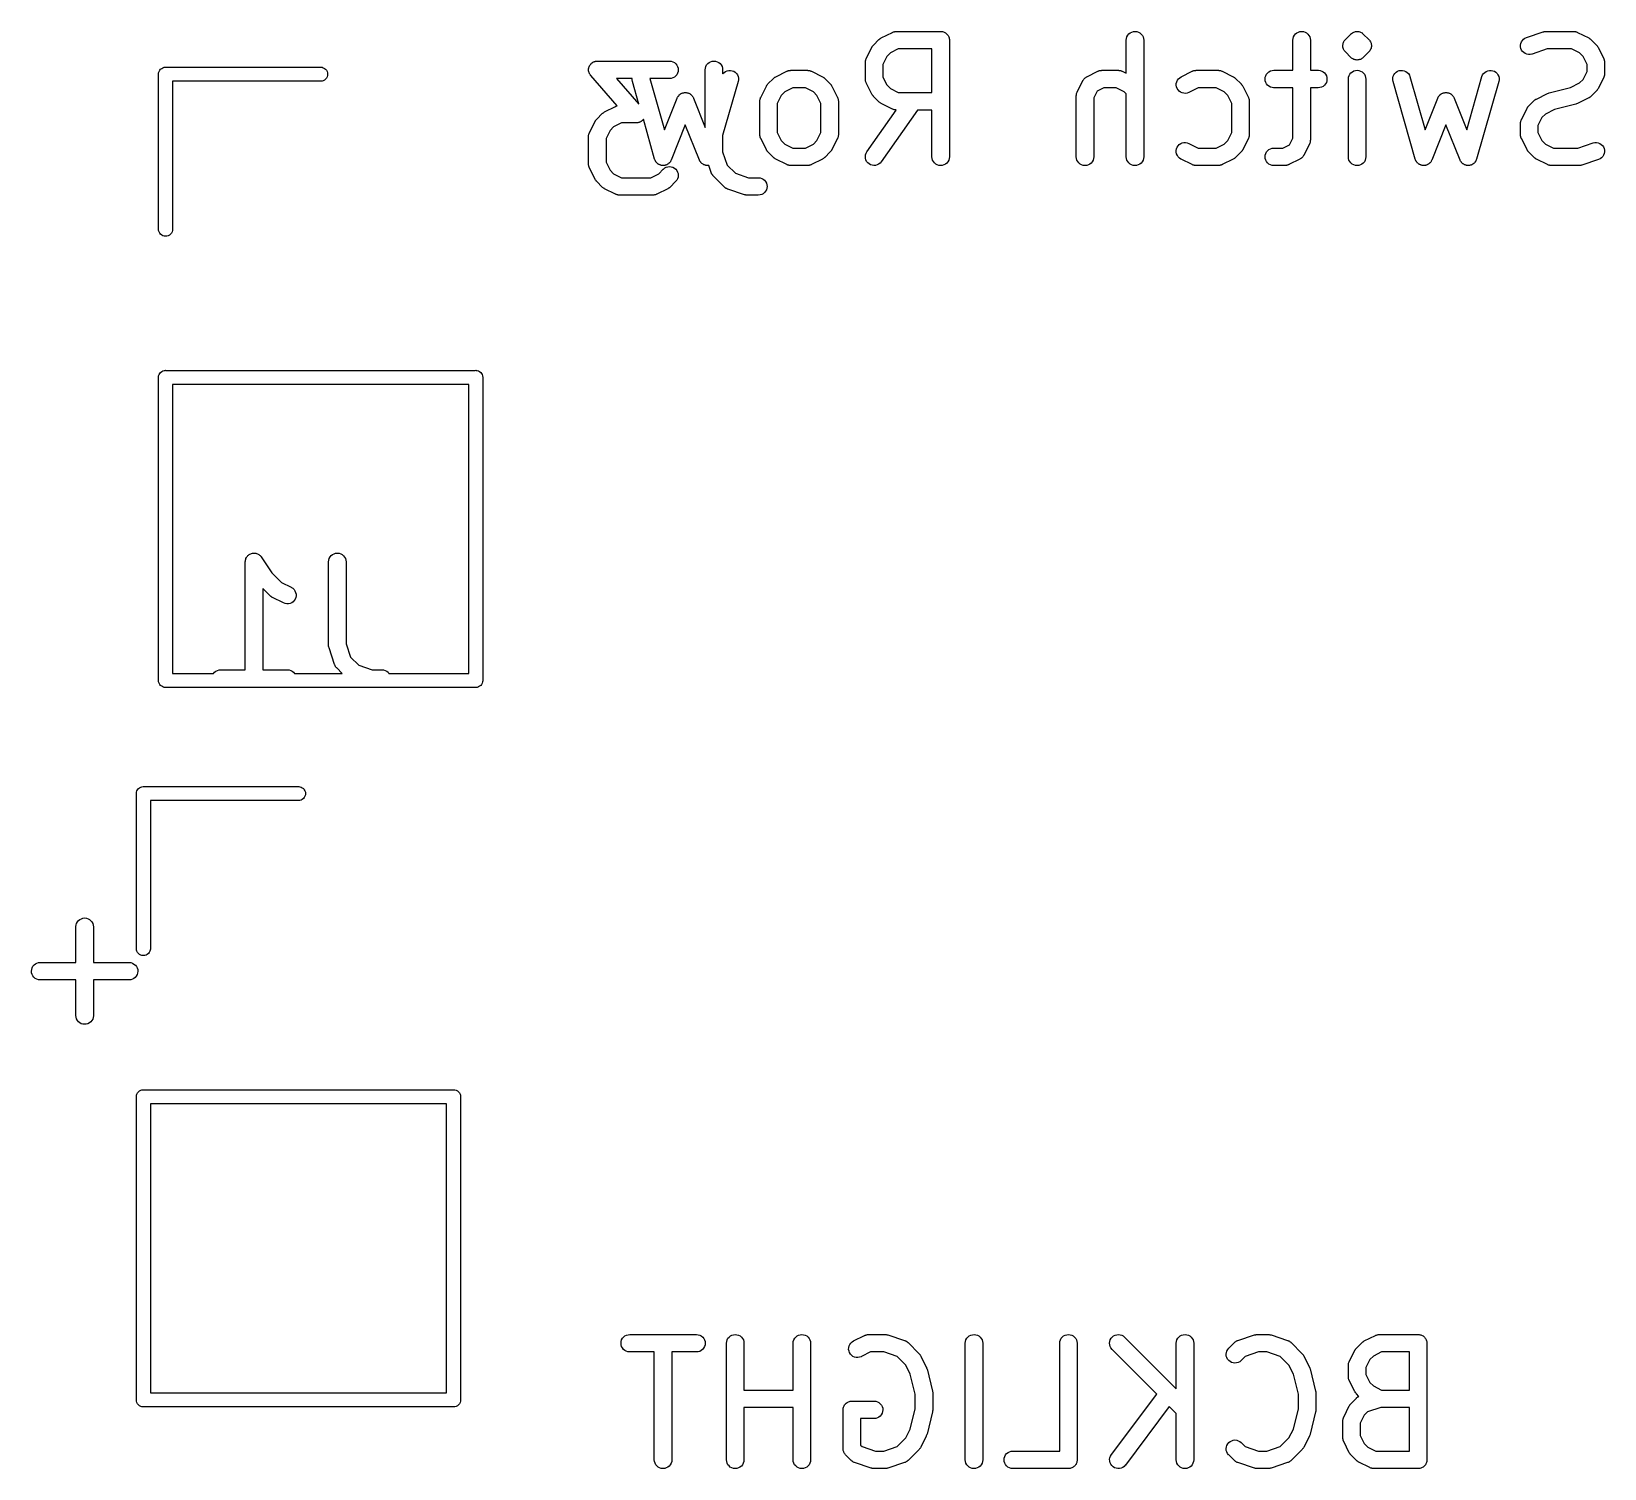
# Model space of a CAD drawing. Extents: x 121.5 to 176.6, y -105.4 to -93.1.
# Drawn here: x 163.12 to 176.61, y -105.43 to -93.1 of the extents above.
import ezdxf

# ---------------------------------------------------------------- set-up
doc = ezdxf.new("R2010")
doc.units = 0
doc.layers.add('BLACK', color=7, linetype='CONTINUOUS')

msp = doc.modelspace()

# ---------------------------------------------------------------- linework, layer by layer
at = {"layer": 'BLACK', "linetype": 'CONTINUOUS'}
for p, q in [((170.332, -93.2319), (170.334, -93.2295)), ((170.334, -93.2295), (170.336, -93.2269)), ((170.336, -93.2269), (170.339, -93.2238)), ((170.339, -93.2238), (170.342, -93.2206)), ((170.342, -93.2206), (170.389, -93.173)), ((170.389, -93.173), (170.39, -93.1722)), ((170.39, -93.1722), (170.393, -93.1696)), ((170.393, -93.1696), (170.396, -93.1667)), ((170.396, -93.1667), (170.399, -93.165)), ((170.399, -93.165), (170.401, -93.1631)), ((170.401, -93.1631), (170.405, -93.1612)), ((170.405, -93.1612), (170.409, -93.1589)), ((170.409, -93.1589), (170.504, -93.1113)), ((170.504, -93.1113), (170.505, -93.1108)), ((170.505, -93.1108), (170.507, -93.1101)), ((170.507, -93.1101), (170.509, -93.109)), ((170.509, -93.109), (170.514, -93.1076)), ((170.514, -93.1076), (170.519, -93.1058)), ((170.519, -93.1058), (170.521, -93.1054)), ((170.521, -93.1054), (170.523, -93.1048)), ((170.523, -93.1048), (170.528, -93.1043)), ((170.528, -93.1043), (170.533, -93.1035)), ((170.533, -93.1035), (170.535, -93.1036)), ((170.535, -93.1036), (170.537, -93.1034)), ((170.537, -93.1034), (170.918, -93.1034)), ((170.918, -93.1034), (170.919, -93.1034)), ((170.919, -93.1034), (170.919, -93.1034)), ((170.919, -93.1034), (170.919, -93.1034)), ((170.919, -93.1034), (170.919, -93.1034)), ((170.919, -93.1034), (170.926, -93.1042)), ((170.926, -93.1042), (170.933, -93.1049)), ((170.933, -93.1049), (170.934, -93.105)), ((170.934, -93.105), (170.934, -93.105)), ((170.934, -93.105), (170.941, -93.1071)), ((170.941, -93.1071), (170.947, -93.1092)), ((170.947, -93.1092), (170.948, -93.1094)), ((170.948, -93.1094), (170.948, -93.1094)), ((170.948, -93.1094), (170.954, -93.1129)), ((170.954, -93.1129), (170.96, -93.1162)), ((170.96, -93.1162), (170.961, -93.1164)), ((170.961, -93.1164), (170.961, -93.1165)), ((170.961, -93.1165), (170.966, -93.121)), ((170.966, -93.121), (170.972, -93.1255)), ((170.972, -93.1255), (170.972, -93.1257)), ((170.972, -93.1257), (170.972, -93.1259)), ((170.972, -93.1259), (170.976, -93.1314)), ((170.976, -93.1314), (170.981, -93.1369)), ((170.981, -93.1369), (170.981, -93.1371)), ((170.981, -93.1371), (170.981, -93.1373)), ((170.981, -93.1373), (170.984, -93.1436)), ((170.984, -93.1436), (170.988, -93.1498)), ((170.988, -93.1498), (170.988, -93.1501)), ((170.988, -93.1501), (170.988, -93.1503)), ((170.988, -93.1503), (170.99, -93.1571)), ((170.99, -93.1571), (170.992, -93.1638)), ((170.992, -93.1638), (170.992, -93.1641)), ((170.992, -93.1641), (170.992, -93.1643)), ((170.992, -93.1643), (170.993, -93.1713)), ((170.993, -93.1713), (170.993, -93.1784)), ((170.993, -93.1784), (170.993, -94.1784)), ((172.51, -93.1773), (172.512, -93.1628)), ((172.51, -93.1784), (172.51, -93.1773)), ((172.51, -93.4618), (172.51, -93.1784)), ((172.512, -93.1628), (172.516, -93.1488)), ((172.516, -93.1488), (172.523, -93.136)), ((172.523, -93.136), (172.533, -93.1248)), ((172.533, -93.1248), (172.544, -93.1156)), ((172.544, -93.1156), (172.557, -93.1088)), ((172.557, -93.1088), (172.571, -93.1047)), ((172.571, -93.1047), (172.586, -93.1034)), ((172.586, -93.1034), (172.6, -93.1049)), ((172.6, -93.1049), (172.614, -93.1092)), ((172.614, -93.1092), (172.627, -93.1162)), ((172.627, -93.1162), (172.638, -93.1255)), ((172.638, -93.1255), (172.648, -93.1369)), ((172.648, -93.1369), (172.654, -93.1498)), ((172.654, -93.1498), (172.659, -93.1638)), ((172.659, -93.1638), (172.66, -93.1784)), ((172.66, -93.1784), (172.66, -94.1784)), ((173.939, -93.1773), (173.94, -93.1628)), ((173.939, -93.1784), (173.939, -93.1773)), ((173.939, -93.4367), (173.939, -93.1784)), ((173.94, -93.1628), (173.945, -93.1488)), ((173.945, -93.1488), (173.952, -93.136)), ((173.952, -93.136), (173.961, -93.1248)), ((173.961, -93.1248), (173.973, -93.1156)), ((173.973, -93.1156), (173.986, -93.1088)), ((173.986, -93.1088), (174, -93.1047)), ((174, -93.1047), (174.014, -93.1034)), ((174.014, -93.1034), (174.029, -93.1049)), ((174.029, -93.1049), (174.043, -93.1092)), ((174.043, -93.1092), (174.056, -93.1162)), ((174.056, -93.1162), (174.067, -93.1255)), ((174.067, -93.1255), (174.076, -93.1369)), ((174.076, -93.1369), (174.083, -93.1498)), ((174.083, -93.1498), (174.087, -93.1638)), ((174.087, -93.1638), (174.089, -93.1784)), ((174.089, -93.1784), (174.089, -93.4367)), ((174.367, -93.2252), (174.368, -93.2182)), ((174.367, -93.2255), (174.367, -93.2252)), ((174.367, -93.2257), (174.367, -93.2255)), ((174.368, -93.2327), (174.367, -93.2257)), ((174.368, -93.2182), (174.369, -93.2112)), ((174.369, -93.2107), (174.371, -93.2039)), ((174.369, -93.2109), (174.369, -93.2107)), ((174.369, -93.2112), (174.369, -93.2109)), ((174.371, -93.2039), (174.373, -93.1972)), ((174.373, -93.1967), (174.377, -93.1905)), ((174.373, -93.1969), (174.373, -93.1967)), ((174.373, -93.1972), (174.373, -93.1969)), ((174.377, -93.1905), (174.38, -93.1843)), ((174.38, -93.1838), (174.385, -93.1784)), ((174.38, -93.1841), (174.38, -93.1838)), ((174.38, -93.1843), (174.38, -93.1841)), ((174.385, -93.1784), (174.389, -93.173)), ((174.389, -93.173), (174.437, -93.1253)), ((174.437, -93.1248), (174.438, -93.1246)), ((174.437, -93.125), (174.437, -93.1248)), ((174.437, -93.1248), (174.437, -93.1248)), ((174.437, -93.1248), (174.437, -93.1248)), ((174.437, -93.1253), (174.437, -93.125)), ((174.437, -93.125), (174.437, -93.125)), ((174.437, -93.125), (174.437, -93.125)), ((174.438, -93.1246), (174.443, -93.1202)), ((174.443, -93.1202), (174.449, -93.1158)), ((174.449, -93.1155), (174.455, -93.1123)), ((174.449, -93.1156), (174.449, -93.1155)), ((174.449, -93.1157), (174.449, -93.1156)), ((174.449, -93.1156), (174.449, -93.1156)), ((174.449, -93.1158), (174.449, -93.1157)), ((174.455, -93.1123), (174.461, -93.1089)), ((174.461, -93.1089), (174.462, -93.1089)), ((174.462, -93.1087), (174.469, -93.1068)), ((174.462, -93.1088), (174.462, -93.1087)), ((174.462, -93.1089), (174.462, -93.1088)), ((174.462, -93.1088), (174.462, -93.1088)), ((174.469, -93.1068), (174.475, -93.1048)), ((174.475, -93.1048), (174.476, -93.1047)), ((174.476, -93.1047), (174.483, -93.104)), ((174.476, -93.1047), (174.476, -93.1047)), ((174.476, -93.1047), (174.476, -93.1047)), ((174.476, -93.1047), (174.476, -93.1047)), ((174.483, -93.104), (174.49, -93.1034)), ((174.49, -93.1034), (174.49, -93.1034)), ((174.49, -93.1034), (174.49, -93.1034)), ((174.49, -93.1034), (174.491, -93.1034)), ((174.49, -93.1034), (174.49, -93.1034)), ((174.491, -93.1034), (174.498, -93.1041)), ((174.498, -93.1041), (174.505, -93.1049)), ((174.505, -93.1049), (174.505, -93.1049)), ((174.505, -93.1049), (174.505, -93.1049)), ((174.505, -93.1049), (174.505, -93.105)), ((174.505, -93.105), (174.505, -93.105)), ((174.505, -93.105), (174.512, -93.1071)), ((174.512, -93.1071), (174.519, -93.1091)), ((174.519, -93.1091), (174.519, -93.1092)), ((174.519, -93.1092), (174.519, -93.1092)), ((174.519, -93.1092), (174.519, -93.1093)), ((174.519, -93.1093), (174.519, -93.1093)), ((174.519, -93.1093), (174.525, -93.1127)), ((174.525, -93.1127), (174.532, -93.1161)), ((174.532, -93.1161), (174.532, -93.1161)), ((174.532, -93.1161), (174.532, -93.1162)), ((174.532, -93.1162), (174.532, -93.1163)), ((174.532, -93.1163), (174.532, -93.1163)), ((174.532, -93.1163), (174.537, -93.1209)), ((174.537, -93.1209), (174.543, -93.1253)), ((174.543, -93.1253), (174.59, -93.173)), ((174.59, -93.173), (174.591, -93.1733)), ((174.591, -93.1733), (174.591, -93.1733)), ((174.591, -93.1733), (174.591, -93.1733)), ((174.591, -93.1733), (174.591, -93.1737)), ((174.591, -93.1737), (174.596, -93.1793)), ((174.596, -93.1793), (174.6, -93.1847)), ((174.6, -93.1847), (174.6, -93.1849)), ((174.6, -93.1849), (174.6, -93.1852)), ((174.6, -93.1852), (174.604, -93.1915)), ((174.604, -93.1915), (174.607, -93.1977)), ((174.607, -93.1977), (174.607, -93.1979)), ((174.607, -93.1979), (174.607, -93.1981)), ((174.607, -93.1981), (174.609, -93.205)), ((174.609, -93.205), (174.611, -93.2117)), ((174.611, -93.2117), (174.611, -93.2119)), ((174.611, -93.2119), (174.611, -93.2122)), ((174.611, -93.2122), (174.612, -93.2192)), ((174.612, -93.2192), (174.612, -93.2263)), ((174.612, -93.2263), (174.612, -93.2265)), ((174.612, -93.2265), (174.612, -93.2268)), ((174.612, -93.2268), (174.612, -93.2337)), ((175.891, -93.2203), (175.894, -93.2059)), ((175.892, -93.2349), (175.891, -93.2203)), ((175.894, -93.2059), (175.899, -93.1922)), ((175.899, -93.1922), (175.907, -93.1799)), ((175.907, -93.1799), (175.917, -93.1693)), ((175.917, -93.1693), (175.929, -93.1608)), ((175.929, -93.1608), (175.942, -93.1548)), ((175.942, -93.1548), (176.085, -93.1072)), ((176.085, -93.1072), (176.086, -93.1069)), ((176.086, -93.1069), (176.09, -93.106)), ((176.09, -93.106), (176.094, -93.1048)), ((176.094, -93.1048), (176.097, -93.1045)), ((176.097, -93.1045), (176.1, -93.1039)), ((176.1, -93.1039), (176.105, -93.1038)), ((176.105, -93.1038), (176.109, -93.1034)), ((176.109, -93.1034), (176.347, -93.1034)), ((176.347, -93.1034), (176.348, -93.1034)), ((176.348, -93.1034), (176.35, -93.1036)), ((176.35, -93.1036), (176.352, -93.1036)), ((176.352, -93.1036), (176.357, -93.1044)), ((176.357, -93.1044), (176.363, -93.105)), ((176.363, -93.105), (176.365, -93.1057)), ((176.365, -93.1057), (176.367, -93.1061)), ((176.367, -93.1061), (176.372, -93.1079)), ((176.372, -93.1079), (176.376, -93.1094)), ((176.376, -93.1094), (176.378, -93.1105)), ((176.378, -93.1105), (176.38, -93.1113)), ((176.38, -93.1113), (176.476, -93.1589)), ((176.476, -93.1589), (176.477, -93.1594)), ((176.477, -93.1594), (176.48, -93.1617)), ((176.48, -93.1617), (176.484, -93.1637)), ((176.484, -93.1637), (176.486, -93.1657)), ((176.486, -93.1657), (176.489, -93.1674)), ((176.489, -93.1674), (176.492, -93.1703)), ((176.492, -93.1703), (176.495, -93.173)), ((176.495, -93.173), (176.543, -93.2206)), ((176.543, -93.2206), (176.544, -93.2213)), ((176.544, -93.2213), (176.546, -93.2246)), ((176.546, -93.2246), (176.549, -93.2277)), ((176.549, -93.2277), (176.551, -93.2303)), ((167.941, -93.3652), (167.945, -93.363)), ((167.945, -93.363), (167.947, -93.3623)), ((167.947, -93.3623), (167.95, -93.3612)), ((167.95, -93.3612), (167.954, -93.3602)), ((167.954, -93.3602), (167.959, -93.3588)), ((167.959, -93.3588), (167.961, -93.3586)), ((167.961, -93.3586), (167.964, -93.358)), ((167.964, -93.358), (167.969, -93.3578)), ((167.969, -93.3578), (167.973, -93.3574)), ((167.973, -93.3574), (168.592, -93.3574)), ((168.592, -93.3574), (168.593, -93.3574)), ((168.593, -93.3574), (168.608, -93.359)), ((168.608, -93.359), (168.622, -93.3634)), ((168.622, -93.3634), (168.635, -93.3705)), ((168.932, -93.3696), (168.945, -93.3628)), ((168.945, -93.3628), (168.959, -93.3587)), ((168.959, -93.3587), (168.974, -93.3574)), ((168.974, -93.3574), (168.988, -93.3589)), ((168.988, -93.3589), (169.002, -93.3632)), ((169.002, -93.3632), (169.015, -93.3702)), ((170.272, -93.3634), (170.273, -93.3584)), ((170.272, -93.3656), (170.272, -93.3634)), ((170.273, -93.3584), (170.274, -93.3533)), ((170.274, -93.3512), (170.275, -93.349)), ((170.274, -93.3533), (170.274, -93.3512)), ((170.275, -93.349), (170.276, -93.3442)), ((170.276, -93.3442), (170.278, -93.3393)), ((170.278, -93.3393), (170.279, -93.3374)), ((170.279, -93.3374), (170.28, -93.3353)), ((170.28, -93.3353), (170.327, -93.2401)), ((170.327, -93.2401), (170.328, -93.2391)), ((170.328, -93.2391), (170.33, -93.2356)), ((170.33, -93.2356), (170.332, -93.2319)), ((170.456, -93.318), (170.422, -93.3866)), ((170.487, -93.2876), (170.456, -93.318)), ((170.555, -93.2534), (170.487, -93.2876)), ((170.843, -93.2534), (170.555, -93.2534)), ((170.843, -93.6272), (170.843, -93.2534)), ((174.368, -93.2398), (174.368, -93.2327)), ((174.369, -93.2401), (174.368, -93.2398)), ((174.369, -93.2403), (174.369, -93.2401)), ((174.371, -93.247), (174.369, -93.2403)), ((174.373, -93.2539), (174.371, -93.247)), ((174.373, -93.2541), (174.373, -93.2539)), ((174.373, -93.2543), (174.373, -93.2541)), ((174.376, -93.2606), (174.373, -93.2543)), ((174.379, -93.2668), (174.376, -93.2606)), ((174.379, -93.2671), (174.379, -93.2668)), ((174.38, -93.2673), (174.379, -93.2671)), ((174.384, -93.2728), (174.38, -93.2673)), ((174.388, -93.2783), (174.384, -93.2728)), ((174.389, -93.2786), (174.388, -93.2783)), ((174.389, -93.2787), (174.389, -93.2786)), ((174.389, -93.279), (174.389, -93.2787)), ((174.389, -93.2787), (174.389, -93.2787)), ((174.437, -93.3267), (174.389, -93.279)), ((174.442, -93.3311), (174.437, -93.3267)), ((174.448, -93.3357), (174.442, -93.3311)), ((174.448, -93.3358), (174.448, -93.3357)), ((174.448, -93.3357), (174.448, -93.3357)), ((174.448, -93.3359), (174.448, -93.3358)), ((174.454, -93.3392), (174.448, -93.3359)), ((174.448, -93.3359), (174.448, -93.3359)), ((174.461, -93.3427), (174.454, -93.3392)), ((174.461, -93.3428), (174.461, -93.3427)), ((174.461, -93.3427), (174.461, -93.3427)), ((174.461, -93.3429), (174.461, -93.3428)), ((174.461, -93.3428), (174.461, -93.3428)), ((174.468, -93.3449), (174.461, -93.3429)), ((174.474, -93.347), (174.468, -93.3449)), ((174.475, -93.347), (174.474, -93.347)), ((174.475, -93.3471), (174.475, -93.347)), ((174.482, -93.3479), (174.475, -93.3471)), ((174.475, -93.3471), (174.475, -93.3471)), ((174.475, -93.3471), (174.475, -93.3471)), ((174.489, -93.3486), (174.482, -93.3479)), ((174.49, -93.3486), (174.489, -93.3486)), ((174.489, -93.3486), (174.489, -93.3486)), ((174.489, -93.3486), (174.489, -93.3486)), ((174.489, -93.3486), (174.489, -93.3486)), ((174.497, -93.348), (174.49, -93.3486)), ((174.504, -93.3473), (174.497, -93.348)), ((174.511, -93.3453), (174.504, -93.3472)), ((174.504, -93.3472), (174.504, -93.3473)), ((174.504, -93.3473), (174.504, -93.3473)), ((174.504, -93.3473), (174.504, -93.3473)), ((174.504, -93.3473), (174.504, -93.3473)), ((174.518, -93.3433), (174.511, -93.3453)), ((174.524, -93.3398), (174.518, -93.3431)), ((174.518, -93.3431), (174.518, -93.3431)), ((174.518, -93.3431), (174.518, -93.3432)), ((174.518, -93.3432), (174.518, -93.3432)), ((174.518, -93.3432), (174.518, -93.3433)), ((174.531, -93.3365), (174.524, -93.3398)), ((174.537, -93.3318), (174.531, -93.3362)), ((174.531, -93.3362), (174.531, -93.3363)), ((174.531, -93.3363), (174.531, -93.3364)), ((174.531, -93.3364), (174.531, -93.3364)), ((174.531, -93.3364), (174.531, -93.3365)), ((174.542, -93.3274), (174.537, -93.3318)), ((174.543, -93.3267), (174.542, -93.327)), ((174.542, -93.327), (174.542, -93.327)), ((174.542, -93.327), (174.542, -93.327)), ((174.542, -93.327), (174.542, -93.3272)), ((174.542, -93.3272), (174.542, -93.3272)), ((174.542, -93.3272), (174.542, -93.3272)), ((174.542, -93.3272), (174.542, -93.3274)), ((174.59, -93.279), (174.543, -93.3267)), ((174.595, -93.2736), (174.59, -93.279)), ((174.599, -93.2682), (174.595, -93.2736)), ((174.6, -93.2679), (174.599, -93.2682)), ((174.603, -93.2615), (174.6, -93.2677)), ((174.6, -93.2677), (174.6, -93.2679)), ((174.606, -93.2553), (174.603, -93.2615)), ((174.607, -93.2551), (174.606, -93.2553)), ((174.609, -93.248), (174.607, -93.2548)), ((174.607, -93.2548), (174.607, -93.2551)), ((174.611, -93.2413), (174.609, -93.248)), ((174.612, -93.2337), (174.611, -93.2408)), ((174.611, -93.2408), (174.611, -93.2411)), ((174.611, -93.2411), (174.611, -93.2413)), ((175.895, -93.2492), (175.892, -93.2349)), ((175.901, -93.2626), (175.895, -93.2492)), ((175.909, -93.2746), (175.901, -93.2626)), ((175.919, -93.2848), (175.909, -93.2746)), ((175.932, -93.2927), (175.919, -93.2848)), ((175.945, -93.2981), (175.932, -93.2927)), ((175.96, -93.3007), (175.945, -93.2981)), ((175.974, -93.3005), (175.96, -93.3007)), ((175.989, -93.2975), (175.974, -93.3005)), ((175.99, -93.2972), (175.989, -93.2975)), ((176.121, -93.2534), (175.99, -93.2972)), ((176.329, -93.2534), (176.121, -93.2534)), ((176.398, -93.2876), (176.329, -93.2534)), ((176.428, -93.318), (176.398, -93.2876)), ((176.462, -93.3866), (176.428, -93.318)), ((176.551, -93.2303), (176.553, -93.2328)), ((176.553, -93.2328), (176.555, -93.2365)), ((176.555, -93.2365), (176.557, -93.2401)), ((176.557, -93.2401), (176.605, -93.3353)), ((176.605, -93.3353), (176.605, -93.3363)), ((176.605, -93.3363), (176.606, -93.3383)), ((176.606, -93.3383), (176.607, -93.3403)), ((176.607, -93.3403), (176.608, -93.3452)), ((176.608, -93.3452), (176.61, -93.35)), ((176.61, -93.35), (176.61, -93.3522)), ((176.61, -93.3522), (176.611, -93.3543)), ((176.611, -93.3543), (176.612, -93.3594)), ((176.612, -93.3594), (176.612, -93.3645)), ((176.612, -93.3645), (176.612, -93.3667)), ((164.21, -93.47), (164.211, -93.4582)), ((164.21, -93.4729), (164.21, -93.47)), ((164.21, -94.8029), (164.21, -93.4729)), ((164.211, -93.4582), (164.214, -93.4469)), ((164.214, -93.4469), (164.22, -93.4365)), ((164.22, -93.4365), (164.227, -93.4274)), ((164.227, -93.4274), (164.237, -93.4199)), ((164.237, -93.4199), (164.247, -93.4143)), ((164.247, -93.4143), (164.258, -93.4109)), ((164.258, -93.4109), (164.267, -93.41)), ((164.267, -93.41), (164.27, -93.4097)), ((164.27, -93.4097), (164.273, -93.41)), ((164.273, -93.41), (165.603, -93.41)), ((165.603, -93.41), (165.612, -93.4109)), ((165.612, -93.4109), (165.623, -93.4143)), ((165.623, -93.4143), (165.633, -93.4199)), ((165.633, -93.4199), (165.643, -93.4274)), ((165.643, -93.4274), (165.65, -93.4365)), ((165.65, -93.4365), (165.656, -93.4469)), ((165.656, -93.4931), (165.65, -93.5035)), ((165.656, -93.4469), (165.659, -93.4582)), ((165.659, -93.4818), (165.656, -93.4931)), ((165.659, -93.4582), (165.66, -93.47)), ((165.66, -93.47), (165.659, -93.4818)), ((167.898, -93.4319), (167.899, -93.4292)), ((167.899, -93.4365), (167.898, -93.4319)), ((167.899, -93.422), (167.9, -93.4173)), ((167.899, -93.4266), (167.899, -93.422)), ((167.899, -93.4292), (167.899, -93.4266)), ((167.899, -93.4412), (167.899, -93.4365)), ((167.899, -93.4438), (167.899, -93.4412)), ((167.9, -93.4464), (167.899, -93.4438)), ((167.9, -93.4173), (167.901, -93.4148)), ((167.901, -93.4509), (167.9, -93.4464)), ((167.901, -93.4122), (167.903, -93.4078)), ((167.901, -93.4148), (167.901, -93.4122)), ((167.902, -93.4555), (167.901, -93.4509)), ((167.903, -93.4579), (167.902, -93.4555)), ((167.903, -93.4078), (167.904, -93.4033)), ((167.904, -93.4605), (167.903, -93.4579)), ((167.904, -93.4033), (167.905, -93.401)), ((167.906, -93.4646), (167.904, -93.4605)), ((167.905, -93.401), (167.906, -93.3985)), ((167.906, -93.3985), (167.909, -93.3946)), ((167.908, -93.469), (167.906, -93.4646)), ((167.909, -93.4711), (167.908, -93.469)), ((167.909, -93.3946), (167.911, -93.3904)), ((167.911, -93.4734), (167.909, -93.4711)), ((167.911, -93.3904), (167.913, -93.3884)), ((167.914, -93.4771), (167.911, -93.4734)), ((167.913, -93.3884), (167.914, -93.3862)), ((167.914, -93.3862), (167.917, -93.3828)), ((167.916, -93.481), (167.914, -93.4771)), ((167.917, -93.4818), (167.916, -93.481)), ((167.917, -93.3828), (167.92, -93.3792)), ((168.144, -93.7411), (167.917, -93.4818)), ((167.92, -93.3792), (167.923, -93.3775)), ((167.923, -93.3775), (167.924, -93.3756)), ((167.924, -93.3756), (167.928, -93.3729)), ((167.928, -93.3729), (167.932, -93.3699)), ((167.932, -93.3699), (167.934, -93.3687)), ((167.934, -93.3687), (167.936, -93.3672)), ((167.936, -93.3672), (167.941, -93.3652)), ((168.634, -93.4948), (168.621, -93.5017)), ((168.645, -93.4856), (168.634, -93.4948)), ((168.635, -93.3705), (168.646, -93.3799)), ((168.655, -93.4743), (168.645, -93.4856)), ((168.646, -93.3799), (168.655, -93.3913)), ((168.655, -93.3913), (168.662, -93.4043)), ((168.662, -93.4614), (168.655, -93.4743)), ((168.662, -93.4043), (168.666, -93.4183)), ((168.666, -93.4475), (168.662, -93.4614)), ((168.666, -93.4183), (168.667, -93.4329)), ((168.667, -93.4329), (168.666, -93.4475)), ((168.898, -93.4313), (168.9, -93.4168)), ((168.898, -93.4324), (168.898, -93.4313)), ((168.898, -93.9263), (168.898, -93.4324)), ((168.9, -93.4168), (168.904, -93.4028)), ((168.904, -93.4028), (168.911, -93.39)), ((168.911, -93.39), (168.921, -93.3788)), ((168.921, -93.3788), (168.932, -93.3696)), ((169.015, -93.3702), (169.027, -93.3795)), ((169.027, -93.3795), (169.036, -93.3909)), ((169.036, -93.3909), (169.043, -93.4038)), ((169.043, -93.4038), (169.047, -93.4178)), ((169.047, -93.4178), (169.048, -93.4324)), ((169.048, -93.4324), (169.048, -93.4679)), ((169.048, -93.4679), (169.051, -93.4644)), ((169.051, -93.4644), (169.061, -93.454)), ((169.061, -93.454), (169.073, -93.4458)), ((169.073, -93.4458), (169.087, -93.4401)), ((169.087, -93.4401), (169.101, -93.4371)), ((169.101, -93.4371), (169.116, -93.437)), ((169.116, -93.437), (169.13, -93.4397)), ((169.13, -93.4397), (169.144, -93.4452)), ((169.144, -93.4452), (169.156, -93.4532)), ((169.156, -93.4532), (169.166, -93.4634)), ((169.166, -93.4634), (169.175, -93.4755)), ((169.175, -93.4755), (169.18, -93.489)), ((169.18, -93.489), (169.183, -93.5033)), ((169.491, -93.5), (169.494, -93.4984)), ((169.494, -93.4984), (169.497, -93.4964)), ((169.497, -93.4964), (169.5, -93.4945)), ((169.5, -93.4945), (169.504, -93.4923)), ((169.504, -93.4923), (169.599, -93.4446)), ((169.599, -93.4446), (169.6, -93.4442)), ((169.6, -93.4442), (169.602, -93.4434)), ((169.602, -93.4434), (169.604, -93.4424)), ((169.604, -93.4424), (169.609, -93.4409)), ((169.609, -93.4409), (169.614, -93.4391)), ((169.614, -93.4391), (169.616, -93.4388)), ((169.616, -93.4388), (169.618, -93.4381)), ((169.618, -93.4381), (169.623, -93.4376)), ((169.623, -93.4376), (169.628, -93.4368)), ((169.628, -93.4368), (169.63, -93.4369)), ((169.63, -93.4369), (169.633, -93.4367)), ((169.633, -93.4367), (169.776, -93.4367)), ((169.776, -93.4367), (169.777, -93.4367)), ((169.777, -93.4367), (169.779, -93.437)), ((169.779, -93.437), (169.781, -93.4369)), ((169.781, -93.4369), (169.786, -93.4378)), ((169.786, -93.4378), (169.791, -93.4384)), ((169.791, -93.4384), (169.793, -93.439)), ((169.793, -93.439), (169.795, -93.4394)), ((169.795, -93.4394), (169.8, -93.4412)), ((169.8, -93.4412), (169.805, -93.4428)), ((169.805, -93.4428), (169.807, -93.4438)), ((169.807, -93.4438), (169.809, -93.4446)), ((169.809, -93.4446), (169.904, -93.4923)), ((169.904, -93.4923), (169.905, -93.4927)), ((169.905, -93.4927), (169.909, -93.495)), ((169.909, -93.495), (169.912, -93.497)), ((169.912, -93.497), (169.915, -93.499)), ((169.915, -93.499), (169.918, -93.5007)), ((170.272, -93.3678), (170.272, -93.3656)), ((170.272, -93.3689), (170.272, -93.3678)), ((170.272, -93.5117), (170.272, -93.3689)), ((170.422, -93.3866), (170.422, -93.494)), ((170.422, -93.494), (170.456, -93.5625)), ((172.158, -93.5), (172.163, -93.497)), ((172.163, -93.497), (172.168, -93.4938)), ((172.168, -93.4938), (172.169, -93.4931)), ((172.169, -93.4931), (172.171, -93.4923)), ((172.171, -93.4923), (172.266, -93.4446)), ((172.266, -93.4446), (172.267, -93.4442)), ((172.267, -93.4442), (172.269, -93.4434)), ((172.269, -93.4434), (172.271, -93.4424)), ((172.271, -93.4424), (172.276, -93.4409)), ((172.276, -93.4409), (172.28, -93.4391)), ((172.28, -93.4391), (172.283, -93.4388)), ((172.283, -93.4388), (172.285, -93.4381)), ((172.285, -93.4381), (172.29, -93.4376)), ((172.29, -93.4376), (172.295, -93.4368)), ((172.295, -93.4368), (172.297, -93.4369)), ((172.297, -93.4369), (172.299, -93.4367)), ((172.299, -93.4367), (172.442, -93.4367)), ((172.442, -93.4367), (172.443, -93.4367)), ((172.443, -93.4367), (172.445, -93.437)), ((172.445, -93.437), (172.448, -93.4369)), ((172.448, -93.4369), (172.453, -93.4378)), ((172.453, -93.4378), (172.458, -93.4384)), ((172.458, -93.4384), (172.46, -93.439)), ((172.46, -93.439), (172.462, -93.4394)), ((172.462, -93.4394), (172.467, -93.4412)), ((172.467, -93.4412), (172.472, -93.4428)), ((172.472, -93.4428), (172.474, -93.4438)), ((172.474, -93.4438), (172.476, -93.4446)), ((172.476, -93.4446), (172.51, -93.4618)), ((172.968, -93.5), (172.98, -93.4923)), ((172.98, -93.4923), (173.075, -93.4446)), ((173.075, -93.4446), (173.076, -93.4442)), ((173.076, -93.4442), (173.078, -93.4434)), ((173.078, -93.4434), (173.08, -93.4424)), ((173.08, -93.4424), (173.085, -93.4409)), ((173.085, -93.4409), (173.09, -93.4391)), ((173.09, -93.4391), (173.092, -93.4388)), ((173.092, -93.4388), (173.094, -93.4381)), ((173.094, -93.4381), (173.099, -93.4376)), ((173.099, -93.4376), (173.104, -93.4368)), ((173.104, -93.4368), (173.107, -93.4369)), ((173.107, -93.4369), (173.109, -93.4367)), ((173.109, -93.4367), (173.299, -93.4367)), ((173.299, -93.4367), (173.3, -93.4367)), ((173.3, -93.4367), (173.303, -93.437)), ((173.303, -93.437), (173.305, -93.4369)), ((173.305, -93.4369), (173.31, -93.4378)), ((173.31, -93.4378), (173.315, -93.4384)), ((173.315, -93.4384), (173.317, -93.439)), ((173.317, -93.439), (173.319, -93.4394)), ((173.319, -93.4394), (173.324, -93.4412)), ((173.324, -93.4412), (173.329, -93.4428)), ((173.329, -93.4428), (173.331, -93.4438)), ((173.331, -93.4438), (173.333, -93.4446)), ((173.333, -93.4446), (173.428, -93.4923)), ((173.428, -93.4923), (173.429, -93.4927)), ((173.429, -93.4927), (173.433, -93.495)), ((173.433, -93.495), (173.436, -93.497)), ((173.436, -93.497), (173.439, -93.499)), ((173.439, -93.499), (173.441, -93.5007)), ((173.701, -93.5112), (173.702, -93.4966)), ((173.702, -93.4966), (173.706, -93.4826)), ((173.706, -93.4826), (173.713, -93.4698)), ((173.713, -93.4698), (173.723, -93.4585)), ((173.723, -93.4585), (173.734, -93.4492)), ((173.734, -93.4492), (173.747, -93.4424)), ((173.747, -93.4424), (173.761, -93.4381)), ((173.761, -93.4381), (173.776, -93.4367)), ((173.776, -93.4367), (173.939, -93.4367)), ((174.089, -93.4367), (174.156, -93.4367)), ((174.156, -93.4367), (174.158, -93.4367)), ((174.158, -93.4367), (174.172, -93.4384)), ((174.172, -93.4384), (174.186, -93.4428)), ((174.186, -93.4428), (174.199, -93.4498)), ((174.199, -93.4498), (174.21, -93.4592)), ((174.21, -93.4592), (174.219, -93.4706)), ((174.219, -93.4706), (174.226, -93.4836)), ((174.226, -93.4836), (174.23, -93.4977)), ((174.23, -93.4977), (174.231, -93.5122)), ((174.415, -93.5107), (174.416, -93.4961)), ((174.416, -93.4961), (174.421, -93.4822)), ((174.421, -93.4822), (174.428, -93.4693)), ((174.428, -93.4693), (174.437, -93.4581)), ((174.437, -93.4581), (174.449, -93.449)), ((174.449, -93.449), (174.462, -93.4422)), ((174.462, -93.4422), (174.476, -93.438)), ((174.476, -93.438), (174.49, -93.4367)), ((174.49, -93.4367), (174.505, -93.4382)), ((174.505, -93.4382), (174.519, -93.4426)), ((174.519, -93.4426), (174.532, -93.4495)), ((174.532, -93.4495), (174.543, -93.4589)), ((174.543, -93.4589), (174.552, -93.4702)), ((174.552, -93.4702), (174.559, -93.4831)), ((174.559, -93.4831), (174.563, -93.4971)), ((174.563, -93.4971), (174.565, -93.5117)), ((174.796, -93.5022), (174.8, -93.488)), ((174.8, -93.488), (174.806, -93.4746)), ((174.806, -93.4746), (174.814, -93.4627)), ((174.814, -93.4627), (174.825, -93.4526)), ((174.825, -93.4526), (174.837, -93.4447)), ((174.837, -93.4447), (174.851, -93.4395)), ((174.851, -93.4395), (174.865, -93.4369)), ((174.865, -93.4369), (174.88, -93.4372)), ((174.88, -93.4372), (174.894, -93.4404)), ((174.894, -93.4404), (174.907, -93.4463)), ((174.907, -93.4463), (174.919, -93.4546)), ((174.919, -93.4546), (174.93, -93.4652)), ((174.93, -93.4652), (174.938, -93.4775)), ((174.938, -93.4775), (174.943, -93.4911)), ((174.943, -93.4911), (175.073, -93.9468)), ((175.43, -93.9468), (175.561, -93.4911)), ((175.561, -93.4901), (175.566, -93.4766)), ((175.561, -93.4911), (175.561, -93.4901)), ((175.566, -93.4766), (175.575, -93.4644)), ((175.575, -93.4644), (175.585, -93.454)), ((175.585, -93.454), (175.597, -93.4458)), ((175.597, -93.4458), (175.61, -93.4401)), ((175.61, -93.4401), (175.625, -93.4371)), ((175.625, -93.4371), (175.639, -93.437)), ((175.639, -93.437), (175.654, -93.4397)), ((175.654, -93.4397), (175.667, -93.4452)), ((175.667, -93.4452), (175.68, -93.4532)), ((175.68, -93.4532), (175.69, -93.4634)), ((175.69, -93.4634), (175.698, -93.4755)), ((175.698, -93.4755), (175.704, -93.489)), ((175.704, -93.489), (175.707, -93.5033)), ((176.428, -93.5149), (176.462, -93.4464)), ((176.462, -93.4464), (176.462, -93.3866)), ((176.605, -93.4976), (176.557, -93.5929)), ((176.606, -93.4936), (176.605, -93.4956)), ((176.605, -93.4956), (176.605, -93.4976)), ((176.608, -93.4888), (176.606, -93.4936)), ((176.61, -93.484), (176.608, -93.4888)), ((176.611, -93.4797), (176.61, -93.4818)), ((176.61, -93.4818), (176.61, -93.484)), ((176.612, -93.4695), (176.611, -93.4746)), ((176.611, -93.4746), (176.611, -93.4797)), ((176.612, -93.3667), (176.612, -93.3689)), ((176.612, -93.3689), (176.612, -93.4641)), ((176.612, -93.4641), (176.612, -93.4651)), ((176.612, -93.4651), (176.612, -93.4673)), ((176.612, -93.4673), (176.612, -93.4695)), ((165.603, -93.53), (164.33, -93.53)), ((164.33, -93.53), (164.33, -94.8029)), ((165.612, -93.5291), (165.603, -93.53)), ((165.623, -93.5257), (165.612, -93.5291)), ((165.633, -93.5201), (165.623, -93.5257)), ((165.643, -93.5126), (165.633, -93.5201)), ((165.65, -93.5035), (165.643, -93.5126)), ((168.139, -93.5074), (168.33, -93.7265)), ((168.272, -93.5074), (168.139, -93.5074)), ((168.272, -93.5169), (168.272, -93.5074)), ((168.275, -93.5313), (168.272, -93.5169)), ((168.275, -93.5323), (168.275, -93.5313)), ((168.33, -93.7265), (168.275, -93.5323)), ((168.592, -93.5074), (168.424, -93.5074)), ((168.424, -93.5074), (168.549, -93.9468)), ((168.607, -93.506), (168.592, -93.5074)), ((168.621, -93.5017), (168.607, -93.506)), ((168.693, -93.636), (168.699, -93.6329)), ((168.699, -93.6329), (168.7, -93.6327)), ((168.7, -93.6327), (168.701, -93.6324)), ((168.701, -93.6324), (168.707, -93.6306)), ((168.707, -93.6306), (168.713, -93.6287)), ((168.713, -93.6287), (168.714, -93.6286)), ((168.714, -93.6286), (168.715, -93.6284)), ((168.715, -93.6284), (168.721, -93.6278)), ((168.721, -93.6278), (168.728, -93.6272)), ((168.728, -93.6272), (168.728, -93.6273)), ((168.728, -93.6273), (168.729, -93.6272)), ((168.729, -93.6272), (168.736, -93.628)), ((168.736, -93.628), (168.742, -93.6286)), ((168.742, -93.6286), (168.743, -93.6288)), ((168.743, -93.6288), (168.744, -93.6289)), ((168.744, -93.6289), (168.75, -93.6309)), ((168.75, -93.6309), (168.756, -93.6328)), ((168.756, -93.6328), (168.757, -93.6331)), ((168.757, -93.6331), (168.758, -93.6334)), ((168.758, -93.6334), (168.763, -93.6365)), ((169.181, -93.5323), (169.048, -93.9965)), ((169.184, -93.5179), (169.181, -93.5323)), ((169.183, -93.5033), (169.184, -93.5179)), ((169.375, -93.6686), (169.423, -93.5734)), ((169.423, -93.5725), (169.425, -93.5689)), ((169.423, -93.5734), (169.423, -93.5725)), ((169.425, -93.5689), (169.427, -93.5652)), ((169.427, -93.5652), (169.429, -93.5628)), ((169.429, -93.5628), (169.431, -93.5602)), ((169.431, -93.5602), (169.434, -93.5572)), ((169.434, -93.5572), (169.437, -93.5539)), ((169.437, -93.5539), (169.484, -93.5063)), ((169.484, -93.5063), (169.485, -93.5056)), ((169.485, -93.5056), (169.488, -93.5029)), ((169.488, -93.5029), (169.491, -93.5)), ((169.582, -93.621), (169.551, -93.6514)), ((169.65, -93.5867), (169.582, -93.621)), ((169.758, -93.5867), (169.65, -93.5867)), ((169.826, -93.621), (169.758, -93.5867)), ((169.857, -93.6514), (169.826, -93.621)), ((169.918, -93.5007), (169.921, -93.5036)), ((169.921, -93.5036), (169.924, -93.5063)), ((169.924, -93.5063), (169.971, -93.5539)), ((169.971, -93.5539), (169.972, -93.5547)), ((169.972, -93.5547), (169.975, -93.558)), ((169.975, -93.558), (169.978, -93.561)), ((169.978, -93.561), (169.979, -93.5637)), ((169.979, -93.5637), (169.981, -93.5661)), ((169.981, -93.5661), (169.983, -93.5698)), ((169.983, -93.5698), (169.985, -93.5734)), ((169.985, -93.5734), (170.033, -93.6686)), ((170.272, -93.5139), (170.272, -93.5117)), ((170.272, -93.5161), (170.272, -93.5139)), ((170.273, -93.5212), (170.272, -93.5161)), ((170.273, -93.5263), (170.273, -93.5212)), ((170.274, -93.5284), (170.273, -93.5263)), ((170.274, -93.5306), (170.274, -93.5284)), ((170.276, -93.5354), (170.274, -93.5306)), ((170.278, -93.5403), (170.276, -93.5354)), ((170.279, -93.5422), (170.278, -93.5403)), ((170.279, -93.5443), (170.279, -93.5422)), ((170.28, -93.5453), (170.279, -93.5443)), ((170.327, -93.6405), (170.28, -93.5453)), ((170.456, -93.5625), (170.487, -93.5929)), ((170.487, -93.5929), (170.555, -93.6272)), ((170.555, -93.6272), (170.843, -93.6272)), ((172.084, -93.6347), (172.086, -93.6299)), ((172.086, -93.6299), (172.088, -93.625)), ((172.088, -93.625), (172.089, -93.6231)), ((172.089, -93.621), (172.137, -93.5258)), ((172.089, -93.6231), (172.089, -93.621)), ((172.137, -93.5249), (172.138, -93.5235)), ((172.137, -93.5258), (172.137, -93.5249)), ((172.138, -93.5235), (172.139, -93.522)), ((172.139, -93.522), (172.142, -93.5174)), ((172.142, -93.5174), (172.145, -93.5126)), ((172.145, -93.5126), (172.147, -93.5114)), ((172.147, -93.5114), (172.148, -93.5101)), ((172.148, -93.5101), (172.152, -93.5062)), ((172.152, -93.5062), (172.156, -93.5021)), ((172.156, -93.5021), (172.157, -93.5012)), ((172.157, -93.5012), (172.158, -93.5)), ((172.26, -93.6152), (172.231, -93.6723)), ((172.317, -93.5867), (172.26, -93.6152)), ((172.424, -93.5867), (172.317, -93.5867)), ((172.493, -93.621), (172.424, -93.5867)), ((172.51, -93.638), (172.493, -93.621)), ((172.939, -93.5496), (172.943, -93.5354)), ((172.939, -93.5643), (172.939, -93.5496)), ((172.941, -93.5787), (172.939, -93.5643)), ((172.946, -93.5924), (172.941, -93.5787)), ((172.943, -93.5354), (172.949, -93.522)), ((172.954, -93.6048), (172.946, -93.5924)), ((172.949, -93.522), (172.957, -93.5101)), ((172.964, -93.6156), (172.954, -93.6048)), ((172.957, -93.5101), (172.968, -93.5)), ((172.976, -93.6241), (172.964, -93.6156)), ((172.989, -93.6302), (172.976, -93.6241)), ((173.003, -93.6336), (172.989, -93.6302)), ((173.018, -93.6342), (173.003, -93.6336)), ((173.032, -93.6319), (173.018, -93.6342)), ((173.046, -93.6269), (173.032, -93.6319)), ((173.047, -93.6264), (173.046, -93.6269)), ((173.127, -93.5867), (173.047, -93.6264)), ((173.282, -93.5867), (173.127, -93.5867)), ((173.35, -93.621), (173.282, -93.5867)), ((173.381, -93.6514), (173.35, -93.621)), ((173.441, -93.5007), (173.444, -93.5036)), ((173.444, -93.5036), (173.448, -93.5063)), ((173.448, -93.5063), (173.495, -93.5539)), ((173.495, -93.5539), (173.496, -93.5547)), ((173.496, -93.5547), (173.499, -93.558)), ((173.499, -93.558), (173.501, -93.561)), ((173.501, -93.561), (173.503, -93.5637)), ((173.503, -93.5637), (173.505, -93.5661)), ((173.505, -93.5661), (173.507, -93.5698)), ((173.507, -93.5698), (173.509, -93.5734)), ((173.509, -93.5734), (173.557, -93.6686)), ((173.702, -93.5258), (173.701, -93.5112)), ((173.706, -93.5398), (173.702, -93.5258)), ((173.713, -93.5528), (173.706, -93.5398)), ((173.722, -93.5642), (173.713, -93.5528)), ((173.733, -93.5736), (173.722, -93.5642)), ((173.746, -93.5806), (173.733, -93.5736)), ((173.76, -93.5851), (173.746, -93.5806)), ((173.774, -93.5867), (173.76, -93.5851)), ((173.776, -93.5867), (173.774, -93.5867)), ((173.939, -93.5867), (173.776, -93.5867)), ((173.939, -94.0178), (173.939, -93.5867)), ((174.156, -93.5867), (174.089, -93.5867)), ((174.089, -93.5867), (174.089, -94.0355)), ((174.171, -93.5853), (174.156, -93.5867)), ((174.185, -93.5811), (174.171, -93.5853)), ((174.198, -93.5742), (174.185, -93.5811)), ((174.209, -93.5649), (174.198, -93.5742)), ((174.219, -93.5537), (174.209, -93.5649)), ((174.226, -93.5408), (174.219, -93.5537)), ((174.23, -93.5268), (174.226, -93.5408)), ((174.231, -93.5122), (174.23, -93.5268)), ((174.415, -93.5117), (174.415, -93.5107)), ((174.415, -94.1784), (174.415, -93.5117)), ((174.565, -93.5117), (174.565, -94.1784)), ((174.796, -93.5169), (174.796, -93.5022)), ((174.798, -93.5313), (174.796, -93.5169)), ((174.799, -93.5323), (174.798, -93.5313)), ((174.989, -94.199), (174.799, -93.5323)), ((175.217, -93.636), (175.223, -93.6329)), ((175.223, -93.6329), (175.224, -93.6327)), ((175.224, -93.6324), (175.231, -93.6306)), ((175.224, -93.6327), (175.224, -93.6324)), ((175.231, -93.6306), (175.237, -93.6287)), ((175.237, -93.6287), (175.238, -93.6286)), ((175.238, -93.6284), (175.245, -93.6278)), ((175.238, -93.6286), (175.238, -93.6284)), ((175.245, -93.6278), (175.251, -93.6272)), ((175.251, -93.6272), (175.252, -93.6273)), ((175.252, -93.6273), (175.253, -93.6272)), ((175.253, -93.6272), (175.26, -93.628)), ((175.26, -93.628), (175.266, -93.6286)), ((175.266, -93.6286), (175.267, -93.6288)), ((175.267, -93.6288), (175.268, -93.6289)), ((175.268, -93.6289), (175.274, -93.6309)), ((175.274, -93.6309), (175.28, -93.6328)), ((175.28, -93.6328), (175.281, -93.6331)), ((175.281, -93.6331), (175.281, -93.6334)), ((175.281, -93.6334), (175.287, -93.6365)), ((175.705, -93.5323), (175.514, -94.199)), ((175.707, -93.5179), (175.705, -93.5323)), ((175.707, -93.5033), (175.707, -93.5179)), ((176.124, -93.6343), (176.131, -93.632)), ((176.124, -93.6345), (176.124, -93.6343)), ((176.131, -93.632), (176.138, -93.6296)), ((176.138, -93.6294), (176.321, -93.5838)), ((176.138, -93.6295), (176.138, -93.6294)), ((176.138, -93.6296), (176.138, -93.6295)), ((176.321, -93.5838), (176.398, -93.5453)), ((176.398, -93.5453), (176.428, -93.5149)), ((176.543, -93.6124), (176.495, -93.66)), ((176.546, -93.6091), (176.543, -93.6124)), ((176.548, -93.6061), (176.546, -93.6091)), ((176.55, -93.6035), (176.548, -93.6061)), ((176.552, -93.6011), (176.55, -93.6035)), ((176.554, -93.5973), (176.552, -93.6011)), ((176.556, -93.5938), (176.554, -93.5973)), ((176.557, -93.5929), (176.556, -93.5938)), ((168.035, -93.7939), (168.13, -93.7463)), ((168.13, -93.7463), (168.131, -93.7458)), ((168.131, -93.7458), (168.133, -93.745)), ((168.133, -93.745), (168.135, -93.744)), ((168.135, -93.744), (168.14, -93.7425)), ((168.14, -93.7425), (168.144, -93.7411)), ((168.549, -93.9468), (168.658, -93.6743)), ((168.658, -93.6743), (168.659, -93.6734)), ((168.659, -93.6719), (168.662, -93.6662)), ((168.659, -93.6727), (168.659, -93.6719)), ((168.659, -93.6734), (168.659, -93.6727)), ((168.662, -93.6662), (168.666, -93.6605)), ((168.666, -93.6592), (168.671, -93.6542)), ((168.666, -93.6599), (168.666, -93.6592)), ((168.666, -93.6605), (168.666, -93.6599)), ((168.671, -93.6542), (168.675, -93.6492)), ((168.675, -93.6487), (168.676, -93.6481)), ((168.675, -93.6492), (168.675, -93.6487)), ((168.676, -93.6481), (168.681, -93.644)), ((168.681, -93.644), (168.686, -93.6399)), ((168.686, -93.6399), (168.687, -93.6395)), ((168.687, -93.639), (168.693, -93.636)), ((168.687, -93.6395), (168.687, -93.639)), ((168.763, -93.6365), (168.769, -93.6396)), ((168.769, -93.6396), (168.77, -93.6401)), ((168.77, -93.6401), (168.77, -93.6405)), ((168.77, -93.6405), (168.775, -93.6447)), ((168.775, -93.6447), (168.781, -93.6488)), ((168.781, -93.6488), (168.781, -93.6494)), ((168.781, -93.6494), (168.782, -93.6499)), ((168.782, -93.6499), (168.786, -93.655)), ((168.786, -93.655), (168.79, -93.66)), ((168.79, -93.66), (168.79, -93.6607)), ((168.79, -93.6607), (168.791, -93.6613)), ((168.791, -93.6613), (168.794, -93.6671)), ((168.794, -93.6671), (168.797, -93.6729)), ((168.797, -93.6729), (168.797, -93.6736)), ((168.797, -93.6736), (168.798, -93.6743)), ((168.798, -93.6743), (168.898, -93.9263)), ((169.367, -93.6967), (169.368, -93.6917)), ((169.367, -93.6989), (169.367, -93.6967)), ((169.367, -93.7011), (169.367, -93.6989)), ((169.367, -93.7022), (169.367, -93.7011)), ((169.367, -93.9879), (169.367, -93.7022)), ((169.368, -93.6917), (169.369, -93.6866)), ((169.369, -93.6845), (169.37, -93.6823)), ((169.369, -93.6866), (169.369, -93.6845)), ((169.37, -93.6823), (169.372, -93.6775)), ((169.372, -93.6775), (169.373, -93.6726)), ((169.373, -93.6726), (169.374, -93.6707)), ((169.374, -93.6707), (169.375, -93.6686)), ((169.551, -93.6514), (169.517, -93.7199)), ((169.517, -93.7199), (169.517, -93.9702)), ((169.891, -93.7199), (169.857, -93.6514)), ((169.891, -93.9702), (169.891, -93.7199)), ((170.033, -93.6686), (170.034, -93.6696)), ((170.034, -93.6696), (170.034, -93.6717)), ((170.034, -93.6717), (170.035, -93.6736)), ((170.035, -93.6736), (170.037, -93.6785)), ((170.037, -93.6785), (170.039, -93.6833)), ((170.039, -93.6833), (170.039, -93.6855)), ((170.039, -93.6855), (170.04, -93.6876)), ((170.04, -93.6876), (170.04, -93.6927)), ((170.04, -93.6927), (170.041, -93.6978)), ((170.041, -93.6978), (170.041, -93.7)), ((170.041, -93.7), (170.041, -93.7022)), ((170.041, -93.7022), (170.041, -93.9879)), ((170.33, -93.6441), (170.327, -93.6405)), ((170.332, -93.6478), (170.33, -93.6441)), ((170.334, -93.6502), (170.332, -93.6478)), ((170.335, -93.6529), (170.334, -93.6502)), ((170.338, -93.6559), (170.335, -93.6529)), ((170.341, -93.6592), (170.338, -93.6559)), ((170.342, -93.66), (170.341, -93.6592)), ((170.389, -93.7076), (170.342, -93.66)), ((170.392, -93.7103), (170.389, -93.7076)), ((170.395, -93.7132), (170.392, -93.7103)), ((170.398, -93.7149), (170.395, -93.7132)), ((170.4, -93.7169), (170.398, -93.7149)), ((170.404, -93.7189), (170.4, -93.7169)), ((170.408, -93.7212), (170.404, -93.7189)), ((170.409, -93.7217), (170.408, -93.7212)), ((170.504, -93.7693), (170.409, -93.7217)), ((170.506, -93.7701), (170.504, -93.7693)), ((172.081, -93.6535), (172.082, -93.6513)), ((172.081, -93.6546), (172.081, -93.6535)), ((172.081, -94.1784), (172.081, -93.6546)), ((172.082, -93.6491), (172.083, -93.6441)), ((172.082, -93.6513), (172.082, -93.6491)), ((172.083, -93.639), (172.084, -93.6369)), ((172.083, -93.6441), (172.083, -93.639)), ((172.084, -93.6369), (172.084, -93.6347)), ((172.231, -93.6723), (172.231, -94.1784)), ((172.51, -94.1784), (172.51, -93.638)), ((173.415, -93.7199), (173.381, -93.6514)), ((173.415, -93.9702), (173.415, -93.7199)), ((173.557, -93.6686), (173.557, -93.6696)), ((173.557, -93.6696), (173.558, -93.6717)), ((173.558, -93.6717), (173.559, -93.6736)), ((173.559, -93.6736), (173.561, -93.6785)), ((173.561, -93.6785), (173.562, -93.6833)), ((173.562, -93.6833), (173.563, -93.6855)), ((173.563, -93.6855), (173.563, -93.6876)), ((173.563, -93.6876), (173.564, -93.6927)), ((173.564, -93.6927), (173.565, -93.6978)), ((173.565, -93.6978), (173.565, -93.7)), ((173.565, -93.7), (173.565, -93.7022)), ((173.565, -93.7022), (173.565, -93.9879)), ((175.073, -93.9468), (175.182, -93.6743)), ((175.182, -93.6734), (175.183, -93.6727)), ((175.182, -93.6743), (175.182, -93.6734)), ((175.183, -93.6719), (175.186, -93.6662)), ((175.183, -93.6727), (175.183, -93.6719)), ((175.186, -93.6662), (175.189, -93.6605)), ((175.189, -93.6605), (175.19, -93.6599)), ((175.19, -93.6592), (175.195, -93.6542)), ((175.19, -93.6599), (175.19, -93.6592)), ((175.195, -93.6542), (175.199, -93.6492)), ((175.199, -93.6487), (175.2, -93.6481)), ((175.199, -93.6492), (175.199, -93.6487)), ((175.2, -93.6481), (175.205, -93.644)), ((175.205, -93.644), (175.21, -93.6399)), ((175.21, -93.6399), (175.211, -93.6395)), ((175.211, -93.639), (175.217, -93.636)), ((175.211, -93.6395), (175.211, -93.639)), ((175.287, -93.6365), (175.293, -93.6396)), ((175.293, -93.6396), (175.294, -93.6401)), ((175.294, -93.6401), (175.294, -93.6405)), ((175.294, -93.6405), (175.299, -93.6447)), ((175.299, -93.6447), (175.304, -93.6488)), ((175.304, -93.6488), (175.305, -93.6494)), ((175.305, -93.6494), (175.305, -93.6499)), ((175.305, -93.6499), (175.31, -93.655)), ((175.31, -93.655), (175.314, -93.66)), ((175.314, -93.66), (175.314, -93.6607)), ((175.314, -93.6607), (175.315, -93.6613)), ((175.315, -93.6613), (175.318, -93.6671)), ((175.318, -93.6671), (175.321, -93.6729)), ((175.321, -93.6729), (175.321, -93.6736)), ((175.321, -93.6736), (175.321, -93.6743)), ((175.321, -93.6743), (175.43, -93.9468)), ((175.899, -93.8591), (175.947, -93.7639)), ((175.947, -93.763), (175.949, -93.7594)), ((175.947, -93.7639), (175.947, -93.763)), ((175.949, -93.7594), (175.951, -93.7557)), ((175.951, -93.7557), (175.953, -93.7533)), ((175.953, -93.7533), (175.955, -93.7507)), ((175.955, -93.7507), (175.958, -93.7476)), ((175.958, -93.7476), (175.961, -93.7444)), ((175.961, -93.7444), (176.008, -93.6968)), ((176.008, -93.6968), (176.009, -93.696)), ((176.009, -93.696), (176.012, -93.6934)), ((176.012, -93.6934), (176.015, -93.6905)), ((176.015, -93.6905), (176.018, -93.6889)), ((176.018, -93.6889), (176.02, -93.6869)), ((176.02, -93.6869), (176.024, -93.685)), ((176.024, -93.685), (176.028, -93.6827)), ((176.028, -93.6827), (176.123, -93.6351)), ((176.123, -93.6351), (176.124, -93.6346)), ((176.124, -93.6346), (176.124, -93.6345)), ((176.365, -93.7273), (176.183, -93.773)), ((176.366, -93.7272), (176.365, -93.7272)), ((176.365, -93.7272), (176.365, -93.7273)), ((176.372, -93.7248), (176.366, -93.7272)), ((176.379, -93.7224), (176.372, -93.7248)), ((176.38, -93.7221), (176.379, -93.7222)), ((176.379, -93.7222), (176.379, -93.7224)), ((176.476, -93.674), (176.38, -93.7217)), ((176.38, -93.7217), (176.38, -93.7221)), ((176.479, -93.6718), (176.476, -93.674)), ((176.483, -93.6699), (176.479, -93.6718)), ((176.485, -93.6679), (176.483, -93.6699)), ((176.488, -93.6662), (176.485, -93.6679)), ((176.491, -93.6633), (176.488, -93.6662)), ((176.494, -93.6607), (176.491, -93.6633)), ((176.495, -93.66), (176.494, -93.6607)), ((167.906, -93.9703), (167.954, -93.875)), ((167.954, -93.8741), (167.957, -93.8706)), ((167.954, -93.875), (167.954, -93.8741)), ((167.957, -93.8706), (167.959, -93.8668)), ((167.959, -93.8668), (167.961, -93.8644)), ((167.961, -93.8644), (167.962, -93.8618)), ((167.962, -93.8618), (167.965, -93.8588)), ((167.965, -93.8588), (167.968, -93.8555)), ((167.968, -93.8555), (168.016, -93.8079)), ((168.016, -93.8072), (168.02, -93.8046)), ((168.016, -93.8079), (168.016, -93.8072)), ((168.02, -93.8046), (168.023, -93.8017)), ((168.023, -93.8017), (168.025, -93.8)), ((168.025, -93.8), (168.028, -93.7981)), ((168.028, -93.7981), (168.031, -93.7961)), ((168.031, -93.7961), (168.035, -93.7939)), ((168.182, -93.8883), (168.113, -93.9226)), ((168.307, -93.8883), (168.182, -93.8883)), ((168.311, -93.8879), (168.307, -93.8883)), ((168.316, -93.8877), (168.311, -93.8879)), ((168.319, -93.8872), (168.316, -93.8877)), ((168.321, -93.8869), (168.319, -93.8872)), ((168.326, -93.8855), (168.321, -93.8869)), ((168.33, -93.8845), (168.326, -93.8855)), ((168.333, -93.8834), (168.33, -93.8845)), ((168.335, -93.8827), (168.333, -93.8834)), ((168.339, -93.8805), (168.335, -93.8827)), ((168.344, -93.8786), (168.339, -93.8805)), ((168.346, -93.877), (168.344, -93.8786)), ((168.348, -93.8758), (168.346, -93.877)), ((168.352, -93.8728), (168.348, -93.8758)), ((168.356, -93.8701), (168.352, -93.8728)), ((168.357, -93.8682), (168.356, -93.8701)), ((168.36, -93.8666), (168.357, -93.8682)), ((168.363, -93.8629), (168.36, -93.8666)), ((168.366, -93.8595), (168.363, -93.8629)), ((168.367, -93.8573), (168.366, -93.8595)), ((168.368, -93.8568), (168.367, -93.8573)), ((168.465, -94.199), (168.368, -93.8568)), ((168.728, -93.9041), (168.607, -94.2062)), ((168.849, -94.2062), (168.728, -93.9041)), ((170.286, -94.1354), (170.536, -93.7772)), ((170.719, -93.7772), (170.408, -94.2214)), ((170.508, -93.7711), (170.506, -93.7701)), ((170.513, -93.7727), (170.508, -93.7711)), ((170.518, -93.7745), (170.513, -93.7727)), ((170.52, -93.7749), (170.518, -93.7745)), ((170.522, -93.7756), (170.52, -93.7749)), ((170.527, -93.7761), (170.522, -93.7756)), ((170.532, -93.777), (170.527, -93.7761)), ((170.534, -93.7769), (170.532, -93.777)), ((170.536, -93.7772), (170.534, -93.7769)), ((170.843, -93.7772), (170.719, -93.7772)), ((170.843, -94.1784), (170.843, -93.7772)), ((175.252, -93.9041), (175.131, -94.2062)), ((175.373, -94.2062), (175.252, -93.9041)), ((175.891, -93.8872), (175.892, -93.8822)), ((175.891, -93.8894), (175.891, -93.8872)), ((175.891, -93.8916), (175.891, -93.8894)), ((175.891, -93.8927), (175.891, -93.8916)), ((175.891, -93.9879), (175.891, -93.8927)), ((175.892, -93.8822), (175.893, -93.8771)), ((175.893, -93.875), (175.894, -93.8728)), ((175.893, -93.8771), (175.893, -93.875)), ((175.894, -93.8728), (175.896, -93.868)), ((175.896, -93.868), (175.897, -93.8631)), ((175.897, -93.8631), (175.898, -93.8612)), ((175.898, -93.8612), (175.899, -93.8591)), ((176.075, -93.8419), (176.041, -93.9104)), ((176.106, -93.8114), (176.075, -93.8419)), ((176.183, -93.773), (176.106, -93.8114)), ((167.898, -94.0028), (167.899, -94.0006)), ((167.898, -94.0038), (167.898, -94.0028)), ((167.898, -94.2419), (167.898, -94.0038)), ((167.899, -93.9933), (167.9, -93.9882)), ((167.899, -93.9984), (167.899, -93.9933)), ((167.899, -94.0006), (167.899, -93.9984)), ((167.9, -93.9882), (167.901, -93.9861)), ((167.901, -93.9839), (167.903, -93.9791)), ((167.901, -93.9861), (167.901, -93.9839)), ((167.903, -93.9791), (167.904, -93.9743)), ((167.904, -93.9743), (167.905, -93.9723)), ((167.905, -93.9723), (167.906, -93.9703)), ((168.083, -93.953), (168.048, -94.0215)), ((168.048, -94.0215), (168.048, -94.2242)), ((168.113, -93.9226), (168.083, -93.953)), ((169.048, -93.9965), (169.048, -94.1345)), ((169.367, -93.9901), (169.367, -93.9879)), ((169.367, -93.9923), (169.367, -93.9901)), ((169.368, -93.9974), (169.367, -93.9923)), ((169.369, -94.0025), (169.368, -93.9974)), ((169.369, -94.0046), (169.369, -94.0025)), ((169.37, -94.0068), (169.369, -94.0046)), ((169.371, -94.0116), (169.37, -94.0068)), ((169.373, -94.0165), (169.371, -94.0116)), ((169.374, -94.0184), (169.373, -94.0165)), ((169.375, -94.0205), (169.374, -94.0184)), ((169.375, -94.0214), (169.375, -94.0205)), ((169.423, -94.1167), (169.375, -94.0214)), ((169.517, -93.9702), (169.551, -94.0387)), ((169.551, -94.0387), (169.582, -94.0691)), ((169.826, -94.0691), (169.857, -94.0387)), ((169.857, -94.0387), (169.891, -93.9702)), ((170.033, -94.0214), (169.985, -94.1167)), ((170.034, -94.0194), (170.033, -94.0214)), ((170.035, -94.0174), (170.034, -94.0194)), ((170.036, -94.0126), (170.035, -94.0174)), ((170.038, -94.0078), (170.036, -94.0126)), ((170.039, -94.0056), (170.038, -94.0078)), ((170.04, -93.9984), (170.039, -94.0035)), ((170.039, -94.0035), (170.039, -94.0056)), ((170.041, -93.9934), (170.04, -93.9984)), ((170.041, -93.9879), (170.041, -93.989)), ((170.041, -93.989), (170.041, -93.9911)), ((170.041, -93.9911), (170.041, -93.9934)), ((173.35, -94.0691), (173.381, -94.0387)), ((173.381, -94.0387), (173.415, -93.9702)), ((173.557, -94.0214), (173.509, -94.1167)), ((173.558, -94.0194), (173.557, -94.0214)), ((173.559, -94.0174), (173.558, -94.0194)), ((173.56, -94.0126), (173.559, -94.0174)), ((173.562, -94.0078), (173.56, -94.0126)), ((173.563, -94.0056), (173.562, -94.0078)), ((173.564, -93.9984), (173.563, -94.0035)), ((173.563, -94.0035), (173.563, -94.0056)), ((173.565, -93.9934), (173.564, -93.9984)), ((173.565, -93.9879), (173.565, -93.989)), ((173.565, -93.989), (173.565, -93.9911)), ((173.565, -93.9911), (173.565, -93.9934)), ((173.91, -94.0749), (173.939, -94.0178)), ((174.089, -94.0366), (174.088, -94.0388)), ((174.088, -94.0388), (174.088, -94.041)), ((174.089, -94.0355), (174.089, -94.0366)), ((175.891, -93.9901), (175.891, -93.9879)), ((175.891, -93.9923), (175.891, -93.9901)), ((175.892, -93.9974), (175.891, -93.9923)), ((175.892, -94.0025), (175.892, -93.9974)), ((175.893, -94.0046), (175.892, -94.0025)), ((175.893, -94.0068), (175.893, -94.0046)), ((175.895, -94.0116), (175.893, -94.0068)), ((175.897, -94.0165), (175.895, -94.0116)), ((175.898, -94.0184), (175.897, -94.0165)), ((175.898, -94.0205), (175.898, -94.0184)), ((175.899, -94.0214), (175.898, -94.0205)), ((175.947, -94.1167), (175.899, -94.0214)), ((176.041, -93.9104), (176.041, -93.9702)), ((176.041, -93.9702), (176.075, -94.0387)), ((176.075, -94.0387), (176.106, -94.0691)), ((169.048, -94.1345), (169.087, -94.249)), ((169.425, -94.1203), (169.423, -94.1167)), ((169.427, -94.124), (169.425, -94.1203)), ((169.429, -94.1264), (169.427, -94.124)), ((169.431, -94.1291), (169.429, -94.1264)), ((169.433, -94.1321), (169.431, -94.1291)), ((169.436, -94.1354), (169.433, -94.1321)), ((169.437, -94.1362), (169.436, -94.1354)), ((169.484, -94.1838), (169.437, -94.1362)), ((169.582, -94.0691), (169.65, -94.1034)), ((169.65, -94.1034), (169.758, -94.1034)), ((169.758, -94.1034), (169.826, -94.0691)), ((169.971, -94.1362), (169.924, -94.1838)), ((169.974, -94.1329), (169.971, -94.1362)), ((169.977, -94.1299), (169.974, -94.1329)), ((169.979, -94.1273), (169.977, -94.1299)), ((169.981, -94.1249), (169.979, -94.1273)), ((169.983, -94.1212), (169.981, -94.1249)), ((169.985, -94.1176), (169.983, -94.1212)), ((169.985, -94.1167), (169.985, -94.1176)), ((170.272, -94.1766), (170.274, -94.162)), ((170.274, -94.162), (170.278, -94.1481)), ((170.278, -94.1481), (170.286, -94.1354)), ((172.939, -94.1248), (172.941, -94.1104)), ((172.939, -94.1394), (172.939, -94.1248)), ((172.942, -94.1537), (172.939, -94.1394)), ((172.941, -94.1104), (172.947, -94.0968)), ((172.948, -94.1672), (172.942, -94.1537)), ((172.947, -94.0968), (172.955, -94.0844)), ((172.956, -94.1792), (172.948, -94.1672)), ((172.955, -94.0844), (172.965, -94.0738)), ((172.965, -94.0738), (172.977, -94.0654)), ((172.977, -94.0654), (172.99, -94.0595)), ((172.99, -94.0595), (173.004, -94.0563)), ((173.004, -94.0563), (173.019, -94.056)), ((173.019, -94.056), (173.033, -94.0584)), ((173.033, -94.0584), (173.047, -94.0637)), ((173.047, -94.0637), (173.127, -94.1034)), ((173.127, -94.1034), (173.282, -94.1034)), ((173.282, -94.1034), (173.35, -94.0691)), ((173.495, -94.1362), (173.448, -94.1838)), ((173.498, -94.1329), (173.495, -94.1362)), ((173.501, -94.1299), (173.498, -94.1329)), ((173.503, -94.1273), (173.501, -94.1299)), ((173.505, -94.1249), (173.503, -94.1273)), ((173.507, -94.1212), (173.505, -94.1249)), ((173.509, -94.1176), (173.507, -94.1212)), ((173.509, -94.1167), (173.509, -94.1176)), ((173.701, -94.1779), (173.702, -94.1633)), ((173.702, -94.1633), (173.706, -94.1493)), ((173.706, -94.1493), (173.713, -94.1364)), ((173.713, -94.1364), (173.723, -94.1252)), ((173.723, -94.1252), (173.734, -94.1159)), ((173.734, -94.1159), (173.747, -94.109)), ((173.747, -94.109), (173.761, -94.1048)), ((173.761, -94.1048), (173.776, -94.1034)), ((173.776, -94.1034), (173.853, -94.1034)), ((173.853, -94.1034), (173.91, -94.0749)), ((174.028, -94.1727), (174.025, -94.1775)), ((174.031, -94.1681), (174.028, -94.1727)), ((174.032, -94.1666), (174.031, -94.1681)), ((174.033, -94.1652), (174.032, -94.1666)), ((174.081, -94.0691), (174.033, -94.1643)), ((174.033, -94.1643), (174.033, -94.1652)), ((174.083, -94.0651), (174.081, -94.067)), ((174.081, -94.067), (174.081, -94.0691)), ((174.084, -94.0602), (174.083, -94.0651)), ((174.086, -94.0554), (174.084, -94.0602)), ((174.087, -94.0511), (174.086, -94.0532)), ((174.086, -94.0532), (174.086, -94.0554)), ((174.088, -94.046), (174.087, -94.0511)), ((174.088, -94.041), (174.088, -94.046)), ((175.949, -94.1203), (175.947, -94.1167)), ((175.951, -94.124), (175.949, -94.1203)), ((175.953, -94.1264), (175.951, -94.124)), ((175.954, -94.1291), (175.953, -94.1264)), ((175.957, -94.1321), (175.954, -94.1291)), ((175.96, -94.1354), (175.957, -94.1321)), ((175.961, -94.1362), (175.96, -94.1354)), ((176.008, -94.1838), (175.961, -94.1362)), ((176.106, -94.0691), (176.174, -94.1034)), ((176.174, -94.1034), (176.382, -94.1034)), ((176.382, -94.1034), (176.514, -94.0596)), ((176.514, -94.0596), (176.515, -94.0593)), ((176.515, -94.0593), (176.529, -94.0562)), ((176.529, -94.0562), (176.544, -94.056)), ((176.544, -94.056), (176.558, -94.0587)), ((176.558, -94.0587), (176.572, -94.064)), ((176.572, -94.064), (176.584, -94.072)), ((176.584, -94.072), (176.595, -94.0821)), ((176.595, -94.0821), (176.603, -94.0941)), ((176.604, -94.1645), (176.597, -94.1769)), ((176.603, -94.0941), (176.609, -94.1075)), ((176.61, -94.1509), (176.604, -94.1645)), ((176.609, -94.1075), (176.612, -94.1218)), ((176.612, -94.1365), (176.61, -94.1509)), ((176.612, -94.1218), (176.612, -94.1365)), ((167.899, -94.2441), (167.898, -94.2419)), ((167.898, -94.2463), (167.899, -94.2441)), ((167.899, -94.2514), (167.898, -94.2463)), ((167.9, -94.2565), (167.899, -94.2514)), ((167.9, -94.2586), (167.9, -94.2565)), ((167.901, -94.2608), (167.9, -94.2586)), ((167.903, -94.2656), (167.901, -94.2608)), ((167.904, -94.2705), (167.903, -94.2656)), ((167.905, -94.2724), (167.904, -94.2705)), ((167.906, -94.2745), (167.905, -94.2724)), ((167.906, -94.2754), (167.906, -94.2745)), ((167.954, -94.3707), (167.906, -94.2754)), ((168.048, -94.2242), (168.083, -94.2927)), ((168.083, -94.2927), (168.113, -94.3231)), ((168.467, -94.2033), (168.465, -94.199)), ((168.468, -94.2077), (168.467, -94.2033)), ((168.47, -94.2101), (168.468, -94.2077)), ((168.471, -94.2126), (168.47, -94.2101)), ((168.473, -94.2165), (168.471, -94.2126)), ((168.475, -94.2205), (168.473, -94.2165)), ((168.477, -94.2226), (168.475, -94.2205)), ((168.479, -94.2249), (168.477, -94.2226)), ((168.482, -94.2282), (168.479, -94.2249)), ((168.485, -94.2318), (168.482, -94.2282)), ((168.487, -94.2335), (168.485, -94.2318)), ((168.489, -94.2354), (168.487, -94.2335)), ((168.493, -94.2381), (168.489, -94.2354)), ((168.496, -94.241), (168.493, -94.2381)), ((168.499, -94.2423), (168.496, -94.241)), ((168.501, -94.2438), (168.499, -94.2423)), ((168.5, -94.3231), (168.539, -94.2841)), ((168.505, -94.2457), (168.501, -94.2438)), ((168.509, -94.2478), (168.505, -94.2457)), ((168.512, -94.2486), (168.509, -94.2478)), ((168.514, -94.2497), (168.512, -94.2486)), ((168.519, -94.2507), (168.514, -94.2497)), ((168.523, -94.252), (168.519, -94.2507)), ((168.526, -94.2523), (168.523, -94.252)), ((168.528, -94.2528), (168.526, -94.2523)), ((168.533, -94.2529), (168.528, -94.2528)), ((168.538, -94.2534), (168.533, -94.2529)), ((168.54, -94.2531), (168.538, -94.2534)), ((168.539, -94.2841), (168.54, -94.2834)), ((168.543, -94.2532), (168.54, -94.2531)), ((168.54, -94.2834), (168.552, -94.2742)), ((168.548, -94.2524), (168.543, -94.2532)), ((168.552, -94.2519), (168.548, -94.2524)), ((168.555, -94.2511), (168.552, -94.2519)), ((168.552, -94.2742), (168.565, -94.2675)), ((168.558, -94.2506), (168.555, -94.2511)), ((168.562, -94.249), (168.558, -94.2506)), ((168.566, -94.2476), (168.562, -94.249)), ((168.565, -94.2675), (168.579, -94.2634)), ((168.569, -94.2463), (168.566, -94.2476)), ((168.571, -94.2454), (168.569, -94.2463)), ((168.575, -94.2429), (168.571, -94.2454)), ((168.579, -94.2407), (168.575, -94.2429)), ((168.581, -94.239), (168.579, -94.2407)), ((168.579, -94.2634), (168.593, -94.2621)), ((168.584, -94.2375), (168.581, -94.239)), ((168.587, -94.2343), (168.584, -94.2375)), ((168.59, -94.2314), (168.587, -94.2343)), ((168.592, -94.2293), (168.59, -94.2314)), ((168.594, -94.2274), (168.592, -94.2293)), ((168.593, -94.2621), (168.608, -94.2637)), ((168.597, -94.2237), (168.594, -94.2274)), ((168.6, -94.2201), (168.597, -94.2237)), ((168.601, -94.2177), (168.6, -94.2201)), ((168.603, -94.2155), (168.601, -94.2177)), ((168.604, -94.2113), (168.603, -94.2155)), ((168.607, -94.2072), (168.604, -94.2113)), ((168.607, -94.2062), (168.607, -94.2072)), ((168.608, -94.2637), (168.622, -94.2681)), ((168.622, -94.2681), (168.635, -94.2751)), ((168.635, -94.2751), (168.646, -94.2845)), ((168.646, -94.2845), (168.655, -94.2959)), ((168.655, -94.2959), (168.662, -94.3088)), ((168.662, -94.3088), (168.666, -94.3228)), ((168.851, -94.2103), (168.849, -94.2062)), ((168.853, -94.2146), (168.851, -94.2103)), ((168.854, -94.2168), (168.853, -94.2146)), ((168.855, -94.2192), (168.854, -94.2168)), ((168.858, -94.2228), (168.855, -94.2192)), ((168.861, -94.2266), (168.858, -94.2228)), ((168.863, -94.2285), (168.861, -94.2266)), ((168.865, -94.2307), (168.863, -94.2285)), ((168.868, -94.2336), (168.865, -94.2307)), ((168.871, -94.2369), (168.868, -94.2336)), ((168.874, -94.2384), (168.871, -94.2369)), ((168.876, -94.2401), (168.874, -94.2384)), ((168.88, -94.2424), (168.876, -94.2401)), ((168.884, -94.2449), (168.88, -94.2424)), ((168.886, -94.2459), (168.884, -94.2449)), ((168.889, -94.2472), (168.886, -94.2459)), ((168.893, -94.2486), (168.889, -94.2472)), ((168.897, -94.2503), (168.893, -94.2486)), ((168.9, -94.2509), (168.897, -94.2503)), ((168.903, -94.2517), (168.9, -94.2509)), ((168.907, -94.2522), (168.903, -94.2517)), ((168.912, -94.2531), (168.907, -94.2522)), ((168.914, -94.2531), (168.912, -94.2531)), ((168.917, -94.2534), (168.914, -94.2531)), ((168.922, -94.253), (168.917, -94.2534)), ((168.926, -94.253), (168.922, -94.253)), ((168.929, -94.2524), (168.926, -94.253)), ((168.93, -94.2524), (168.929, -94.2524)), ((168.95, -94.3132), (168.93, -94.2524)), ((169.087, -94.249), (169.157, -94.3192)), ((169.488, -94.1865), (169.484, -94.1838)), ((169.491, -94.1894), (169.488, -94.1865)), ((169.493, -94.1911), (169.491, -94.1894)), ((169.496, -94.1931), (169.493, -94.1911)), ((169.499, -94.1951), (169.496, -94.1931)), ((169.503, -94.1974), (169.499, -94.1951)), ((169.504, -94.1978), (169.503, -94.1974)), ((169.599, -94.2455), (169.504, -94.1978)), ((169.601, -94.2463), (169.599, -94.2455)), ((169.603, -94.2473), (169.601, -94.2463)), ((169.608, -94.2489), (169.603, -94.2473)), ((169.613, -94.2507), (169.608, -94.2489)), ((169.615, -94.2511), (169.613, -94.2507)), ((169.617, -94.2517), (169.615, -94.2511)), ((169.622, -94.2523), (169.617, -94.2517)), ((169.627, -94.2532), (169.622, -94.2523)), ((169.629, -94.2531), (169.627, -94.2532)), ((169.632, -94.2534), (169.629, -94.2531)), ((169.633, -94.2534), (169.632, -94.2534)), ((169.776, -94.2534), (169.633, -94.2534)), ((169.778, -94.2532), (169.776, -94.2534)), ((169.78, -94.2533), (169.778, -94.2532)), ((169.785, -94.2525), (169.78, -94.2533)), ((169.79, -94.252), (169.785, -94.2525)), ((169.792, -94.2513), (169.79, -94.252)), ((169.794, -94.251), (169.792, -94.2513)), ((169.799, -94.2492), (169.794, -94.251)), ((169.804, -94.2477), (169.799, -94.2492)), ((169.806, -94.2467), (169.804, -94.2477)), ((169.808, -94.2459), (169.806, -94.2467)), ((169.809, -94.2455), (169.808, -94.2459)), ((169.904, -94.1978), (169.809, -94.2455)), ((169.908, -94.1956), (169.904, -94.1978)), ((169.912, -94.1937), (169.908, -94.1956)), ((169.914, -94.1917), (169.912, -94.1937)), ((169.917, -94.1901), (169.914, -94.1917)), ((169.92, -94.1872), (169.917, -94.1901)), ((169.923, -94.1845), (169.92, -94.1872)), ((169.924, -94.1838), (169.923, -94.1845)), ((170.273, -94.1912), (170.272, -94.1766)), ((170.277, -94.2053), (170.273, -94.1912)), ((170.283, -94.2184), (170.277, -94.2053)), ((170.292, -94.2299), (170.283, -94.2184)), ((170.304, -94.2395), (170.292, -94.2299)), ((170.316, -94.2468), (170.304, -94.2395)), ((170.33, -94.2515), (170.316, -94.2468)), ((170.345, -94.2533), (170.33, -94.2515)), ((170.359, -94.2524), (170.345, -94.2533)), ((170.373, -94.2486), (170.359, -94.2524)), ((170.386, -94.2421), (170.373, -94.2486)), ((170.398, -94.2332), (170.386, -94.2421)), ((170.408, -94.2222), (170.398, -94.2332)), ((170.408, -94.2214), (170.408, -94.2222)), ((170.845, -94.1929), (170.843, -94.1784)), ((170.849, -94.207), (170.845, -94.1929)), ((170.856, -94.2199), (170.849, -94.207)), ((170.865, -94.2312), (170.856, -94.2199)), ((170.876, -94.2406), (170.865, -94.2312)), ((170.889, -94.2475), (170.876, -94.2406)), ((170.903, -94.2518), (170.889, -94.2475)), ((170.918, -94.2534), (170.903, -94.2518)), ((170.932, -94.2521), (170.918, -94.2534)), ((170.946, -94.2479), (170.932, -94.2521)), ((170.959, -94.2411), (170.946, -94.2479)), ((170.971, -94.232), (170.959, -94.2411)), ((170.98, -94.2208), (170.971, -94.232)), ((170.987, -94.2079), (170.98, -94.2208)), ((170.992, -94.194), (170.987, -94.2079)), ((170.993, -94.1794), (170.992, -94.194)), ((170.993, -94.1784), (170.993, -94.1794)), ((172.083, -94.1929), (172.081, -94.1784)), ((172.087, -94.207), (172.083, -94.1929)), ((172.094, -94.2199), (172.087, -94.207)), ((172.103, -94.2312), (172.094, -94.2199)), ((172.115, -94.2406), (172.103, -94.2312)), ((172.127, -94.2475), (172.115, -94.2406)), ((172.141, -94.2518), (172.127, -94.2475)), ((172.156, -94.2534), (172.141, -94.2518)), ((172.171, -94.2521), (172.156, -94.2534)), ((172.185, -94.2479), (172.171, -94.2521)), ((172.198, -94.2411), (172.185, -94.2479)), ((172.209, -94.232), (172.198, -94.2411)), ((172.218, -94.2208), (172.209, -94.232)), ((172.225, -94.2079), (172.218, -94.2208)), ((172.23, -94.194), (172.225, -94.2079)), ((172.231, -94.1794), (172.23, -94.194)), ((172.231, -94.1784), (172.231, -94.1794)), ((172.511, -94.1929), (172.51, -94.1784)), ((172.516, -94.207), (172.511, -94.1929)), ((172.523, -94.2199), (172.516, -94.207)), ((172.532, -94.2312), (172.523, -94.2199)), ((172.543, -94.2406), (172.532, -94.2312)), ((172.556, -94.2475), (172.543, -94.2406)), ((172.57, -94.2518), (172.556, -94.2475)), ((172.585, -94.2534), (172.57, -94.2518)), ((172.599, -94.2521), (172.585, -94.2534)), ((172.613, -94.2479), (172.599, -94.2521)), ((172.626, -94.2411), (172.613, -94.2479)), ((172.638, -94.232), (172.626, -94.2411)), ((172.647, -94.2208), (172.638, -94.232)), ((172.654, -94.2079), (172.647, -94.2208)), ((172.658, -94.194), (172.654, -94.2079)), ((172.66, -94.1794), (172.658, -94.194)), ((172.66, -94.1784), (172.66, -94.1794)), ((172.967, -94.1894), (172.956, -94.1792)), ((172.979, -94.1974), (172.967, -94.1894)), ((172.98, -94.1978), (172.979, -94.1974)), ((173.075, -94.2455), (172.98, -94.1978)), ((173.077, -94.2463), (173.075, -94.2455)), ((173.079, -94.2473), (173.077, -94.2463)), ((173.084, -94.2489), (173.079, -94.2473)), ((173.089, -94.2507), (173.084, -94.2489)), ((173.091, -94.2511), (173.089, -94.2507)), ((173.093, -94.2517), (173.091, -94.2511)), ((173.098, -94.2523), (173.093, -94.2517)), ((173.103, -94.2532), (173.098, -94.2523)), ((173.106, -94.2531), (173.103, -94.2532)), ((173.108, -94.2534), (173.106, -94.2531)), ((173.109, -94.2534), (173.108, -94.2534)), ((173.299, -94.2534), (173.109, -94.2534)), ((173.302, -94.2532), (173.299, -94.2534)), ((173.304, -94.2533), (173.302, -94.2532)), ((173.309, -94.2525), (173.304, -94.2533)), ((173.314, -94.252), (173.309, -94.2525)), ((173.316, -94.2513), (173.314, -94.252)), ((173.318, -94.251), (173.316, -94.2513)), ((173.323, -94.2492), (173.318, -94.251)), ((173.328, -94.2477), (173.323, -94.2492)), ((173.33, -94.2467), (173.328, -94.2477)), ((173.332, -94.2459), (173.33, -94.2467)), ((173.333, -94.2455), (173.332, -94.2459)), ((173.428, -94.1978), (173.333, -94.2455)), ((173.432, -94.1956), (173.428, -94.1978)), ((173.435, -94.1937), (173.432, -94.1956)), ((173.438, -94.1917), (173.435, -94.1937)), ((173.441, -94.1901), (173.438, -94.1917)), ((173.444, -94.1872), (173.441, -94.1901)), ((173.447, -94.1845), (173.444, -94.1872)), ((173.448, -94.1838), (173.447, -94.1845)), ((173.702, -94.1924), (173.701, -94.1779)), ((173.706, -94.2065), (173.702, -94.1924)), ((173.713, -94.2194), (173.706, -94.2065)), ((173.722, -94.2309), (173.713, -94.2194)), ((173.733, -94.2403), (173.722, -94.2309)), ((173.746, -94.2473), (173.733, -94.2403)), ((173.76, -94.2517), (173.746, -94.2473)), ((173.774, -94.2534), (173.76, -94.2517)), ((173.776, -94.2534), (173.774, -94.2534)), ((173.871, -94.2534), (173.776, -94.2534)), ((173.873, -94.2532), (173.871, -94.2534)), ((173.875, -94.2533), (173.873, -94.2532)), ((173.88, -94.2525), (173.875, -94.2533)), ((173.885, -94.252), (173.88, -94.2525)), ((173.887, -94.2513), (173.885, -94.252)), ((173.89, -94.251), (173.887, -94.2513)), ((173.894, -94.2492), (173.89, -94.251)), ((173.899, -94.2477), (173.894, -94.2492)), ((173.901, -94.2467), (173.899, -94.2477)), ((173.903, -94.2459), (173.901, -94.2467)), ((173.904, -94.2455), (173.903, -94.2459)), ((174, -94.1978), (173.904, -94.2455)), ((174.001, -94.197), (174, -94.1978)), ((174.002, -94.1963), (174.001, -94.197)), ((174.007, -94.1931), (174.002, -94.1963)), ((174.012, -94.1901), (174.007, -94.1931)), ((174.013, -94.1889), (174.012, -94.1901)), ((174.014, -94.188), (174.013, -94.1889)), ((174.018, -94.1839), (174.014, -94.188)), ((174.023, -94.18), (174.018, -94.1839)), ((174.024, -94.1787), (174.023, -94.18)), ((174.025, -94.1775), (174.024, -94.1787)), ((174.416, -94.1929), (174.415, -94.1784)), ((174.42, -94.207), (174.416, -94.1929)), ((174.427, -94.2199), (174.42, -94.207)), ((174.437, -94.2312), (174.427, -94.2199)), ((174.448, -94.2406), (174.437, -94.2312)), ((174.461, -94.2475), (174.448, -94.2406)), ((174.475, -94.2518), (174.461, -94.2475)), ((174.489, -94.2534), (174.475, -94.2518)), ((174.504, -94.2521), (174.489, -94.2534)), ((174.518, -94.2479), (174.504, -94.2521)), ((174.531, -94.2411), (174.518, -94.2479)), ((174.542, -94.232), (174.531, -94.2411)), ((174.552, -94.2208), (174.542, -94.232)), ((174.559, -94.2079), (174.552, -94.2208)), ((174.563, -94.194), (174.559, -94.2079)), ((174.565, -94.1794), (174.563, -94.194)), ((174.565, -94.1784), (174.565, -94.1794)), ((174.991, -94.2033), (174.989, -94.199)), ((174.992, -94.2077), (174.991, -94.2033)), ((174.994, -94.2101), (174.992, -94.2077)), ((174.994, -94.2126), (174.994, -94.2101)), ((174.997, -94.2165), (174.994, -94.2126)), ((174.999, -94.2205), (174.997, -94.2165)), ((175.001, -94.2226), (174.999, -94.2205)), ((175.002, -94.2249), (175.001, -94.2226)), ((175.006, -94.2282), (175.002, -94.2249)), ((175.009, -94.2318), (175.006, -94.2282)), ((175.011, -94.2335), (175.009, -94.2318)), ((175.013, -94.2354), (175.011, -94.2335)), ((175.016, -94.2381), (175.013, -94.2354)), ((175.02, -94.241), (175.016, -94.2381)), ((175.022, -94.2423), (175.02, -94.241)), ((175.025, -94.2438), (175.022, -94.2423)), ((175.029, -94.2457), (175.025, -94.2438)), ((175.033, -94.2478), (175.029, -94.2457)), ((175.036, -94.2486), (175.033, -94.2478)), ((175.038, -94.2497), (175.036, -94.2486)), ((175.043, -94.2507), (175.038, -94.2497)), ((175.047, -94.252), (175.043, -94.2507)), ((175.05, -94.2523), (175.047, -94.252)), ((175.052, -94.2528), (175.05, -94.2523)), ((175.057, -94.2529), (175.052, -94.2528)), ((175.061, -94.2534), (175.057, -94.2529)), ((175.064, -94.2531), (175.061, -94.2534)), ((175.067, -94.2532), (175.064, -94.2531)), ((175.071, -94.2524), (175.067, -94.2532)), ((175.076, -94.2519), (175.071, -94.2524)), ((175.079, -94.2511), (175.076, -94.2519)), ((175.081, -94.2506), (175.079, -94.2511)), ((175.086, -94.249), (175.081, -94.2506)), ((175.09, -94.2476), (175.086, -94.249)), ((175.092, -94.2463), (175.09, -94.2476)), ((175.095, -94.2454), (175.092, -94.2463)), ((175.099, -94.2429), (175.095, -94.2454)), ((175.103, -94.2407), (175.099, -94.2429)), ((175.105, -94.239), (175.103, -94.2407)), ((175.107, -94.2375), (175.105, -94.239)), ((175.111, -94.2343), (175.107, -94.2375)), ((175.114, -94.2314), (175.111, -94.2343)), ((175.116, -94.2293), (175.114, -94.2314)), ((175.118, -94.2274), (175.116, -94.2293)), ((175.121, -94.2237), (175.118, -94.2274)), ((175.124, -94.2201), (175.121, -94.2237)), ((175.125, -94.2177), (175.124, -94.2201)), ((175.126, -94.2155), (175.125, -94.2177)), ((175.128, -94.2113), (175.126, -94.2155)), ((175.13, -94.2072), (175.128, -94.2113)), ((175.131, -94.2062), (175.13, -94.2072)), ((175.375, -94.2103), (175.373, -94.2062)), ((175.377, -94.2146), (175.375, -94.2103)), ((175.378, -94.2168), (175.377, -94.2146)), ((175.379, -94.2192), (175.378, -94.2168)), ((175.382, -94.2228), (175.379, -94.2192)), ((175.385, -94.2266), (175.382, -94.2228)), ((175.387, -94.2285), (175.385, -94.2266)), ((175.388, -94.2307), (175.387, -94.2285)), ((175.392, -94.2336), (175.388, -94.2307)), ((175.395, -94.2369), (175.392, -94.2336)), ((175.398, -94.2384), (175.395, -94.2369)), ((175.4, -94.2401), (175.398, -94.2384)), ((175.404, -94.2424), (175.4, -94.2401)), ((175.408, -94.2449), (175.404, -94.2424)), ((175.41, -94.2459), (175.408, -94.2449)), ((175.412, -94.2472), (175.41, -94.2459)), ((175.417, -94.2486), (175.412, -94.2472)), ((175.421, -94.2503), (175.417, -94.2486)), ((175.424, -94.2509), (175.421, -94.2503)), ((175.426, -94.2517), (175.424, -94.2509)), ((175.431, -94.2522), (175.426, -94.2517)), ((175.435, -94.2531), (175.431, -94.2522)), ((175.438, -94.2531), (175.435, -94.2531)), ((175.441, -94.2534), (175.438, -94.2531)), ((175.445, -94.253), (175.441, -94.2534)), ((175.45, -94.253), (175.445, -94.253)), ((175.453, -94.2524), (175.45, -94.253)), ((175.455, -94.2522), (175.453, -94.2524)), ((175.46, -94.2509), (175.455, -94.2522)), ((175.464, -94.25), (175.46, -94.2509)), ((175.467, -94.2489), (175.464, -94.25)), ((175.47, -94.2482), (175.467, -94.2489)), ((175.474, -94.2461), (175.47, -94.2482)), ((175.478, -94.2443), (175.474, -94.2461)), ((175.48, -94.2428), (175.478, -94.2443)), ((175.483, -94.2416), (175.48, -94.2428)), ((175.486, -94.2387), (175.483, -94.2416)), ((175.49, -94.2361), (175.486, -94.2387)), ((175.492, -94.2342), (175.49, -94.2361)), ((175.494, -94.2325), (175.492, -94.2342)), ((175.497, -94.229), (175.494, -94.2325)), ((175.5, -94.2257), (175.497, -94.229)), ((175.502, -94.2235), (175.5, -94.2257)), ((175.504, -94.2214), (175.502, -94.2235)), ((175.506, -94.2174), (175.504, -94.2214)), ((175.508, -94.2135), (175.506, -94.2174)), ((175.509, -94.211), (175.508, -94.2135)), ((175.511, -94.2086), (175.509, -94.211)), ((175.512, -94.2043), (175.511, -94.2086)), ((175.514, -94.2), (175.512, -94.2043)), ((175.514, -94.199), (175.514, -94.2)), ((176.011, -94.1865), (176.008, -94.1838)), ((176.014, -94.1894), (176.011, -94.1865)), ((176.017, -94.1911), (176.014, -94.1894)), ((176.02, -94.1931), (176.017, -94.1911)), ((176.023, -94.1951), (176.02, -94.1931)), ((176.027, -94.1974), (176.023, -94.1951)), ((176.028, -94.1978), (176.027, -94.1974)), ((176.123, -94.2455), (176.028, -94.1978)), ((176.125, -94.2463), (176.123, -94.2455)), ((176.127, -94.2473), (176.125, -94.2463)), ((176.132, -94.2489), (176.127, -94.2473)), ((176.137, -94.2507), (176.132, -94.2489)), ((176.139, -94.2511), (176.137, -94.2507)), ((176.141, -94.2517), (176.139, -94.2511)), ((176.146, -94.2523), (176.141, -94.2517)), ((176.151, -94.2532), (176.146, -94.2523)), ((176.153, -94.2531), (176.151, -94.2532)), ((176.155, -94.2534), (176.153, -94.2531)), ((176.156, -94.2534), (176.155, -94.2534)), ((176.395, -94.2534), (176.156, -94.2534)), ((176.399, -94.253), (176.395, -94.2534)), ((176.403, -94.2529), (176.399, -94.253)), ((176.406, -94.2523), (176.403, -94.2529)), ((176.409, -94.252), (176.406, -94.2523)), ((176.413, -94.2507), (176.409, -94.252)), ((176.417, -94.2499), (176.413, -94.2507)), ((176.418, -94.2495), (176.417, -94.2499)), ((176.561, -94.2019), (176.418, -94.2495)), ((176.575, -94.196), (176.561, -94.2019)), ((176.586, -94.1875), (176.575, -94.196)), ((176.597, -94.1769), (176.586, -94.1875)), ((167.956, -94.3743), (167.954, -94.3707)), ((167.958, -94.378), (167.956, -94.3743)), ((167.96, -94.3804), (167.958, -94.378)), ((167.962, -94.3831), (167.96, -94.3804)), ((167.965, -94.3861), (167.962, -94.3831)), ((167.967, -94.3894), (167.965, -94.3861)), ((167.968, -94.3902), (167.967, -94.3894)), ((168.016, -94.4378), (167.968, -94.3902)), ((168.019, -94.4405), (168.016, -94.4378)), ((168.022, -94.4434), (168.019, -94.4405)), ((168.024, -94.4451), (168.022, -94.4434)), ((168.113, -94.3231), (168.182, -94.3574)), ((168.182, -94.3574), (168.432, -94.3574)), ((168.432, -94.3574), (168.5, -94.3231)), ((168.594, -94.4412), (168.591, -94.4441)), ((168.597, -94.4385), (168.594, -94.4412)), ((168.598, -94.4378), (168.597, -94.4385)), ((168.645, -94.3902), (168.598, -94.4378)), ((168.655, -94.3789), (168.645, -94.3902)), ((168.662, -94.366), (168.655, -94.3789)), ((168.666, -94.352), (168.662, -94.366)), ((168.666, -94.3228), (168.667, -94.3374)), ((168.667, -94.3374), (168.666, -94.352)), ((168.951, -94.3153), (168.95, -94.3132)), ((168.951, -94.3174), (168.951, -94.3153)), ((168.954, -94.3219), (168.951, -94.3174)), ((168.956, -94.3266), (168.954, -94.3219)), ((168.957, -94.3284), (168.956, -94.3266)), ((168.958, -94.3304), (168.957, -94.3284)), ((168.961, -94.3344), (168.958, -94.3304)), ((168.964, -94.3386), (168.961, -94.3344)), ((168.966, -94.3401), (168.964, -94.3386)), ((168.967, -94.3418), (168.966, -94.3401)), ((168.968, -94.3426), (168.967, -94.3418)), ((169.063, -94.4378), (168.968, -94.3426)), ((169.065, -94.4392), (169.063, -94.4378)), ((169.066, -94.4408), (169.065, -94.4392)), ((169.071, -94.4438), (169.066, -94.4408)), ((169.074, -94.4471), (169.071, -94.4438)), ((169.157, -94.3192), (169.271, -94.3574)), ((169.271, -94.3574), (169.354, -94.3574)), ((169.354, -94.3574), (169.355, -94.3574)), ((169.355, -94.3574), (169.37, -94.359)), ((169.37, -94.359), (169.384, -94.3634)), ((169.384, -94.3634), (169.397, -94.3705)), ((169.397, -94.3705), (169.408, -94.3799)), ((169.408, -94.3799), (169.417, -94.3913)), ((169.417, -94.3913), (169.424, -94.4043)), ((169.424, -94.4043), (169.428, -94.4183)), ((169.428, -94.4183), (169.429, -94.4329)), ((169.429, -94.4329), (169.428, -94.4475)), ((168.027, -94.4471), (168.024, -94.4451)), ((168.031, -94.4491), (168.027, -94.4471)), ((168.034, -94.4514), (168.031, -94.4491)), ((168.035, -94.4518), (168.034, -94.4514)), ((168.13, -94.4995), (168.035, -94.4518)), ((168.132, -94.5003), (168.13, -94.4995)), ((168.134, -94.5013), (168.132, -94.5003)), ((168.139, -94.5029), (168.134, -94.5013)), ((168.144, -94.5047), (168.139, -94.5029)), ((168.146, -94.5051), (168.144, -94.5047)), ((168.148, -94.5057), (168.146, -94.5051)), ((168.153, -94.5063), (168.148, -94.5057)), ((168.158, -94.5072), (168.153, -94.5063)), ((168.161, -94.5071), (168.158, -94.5072)), ((168.163, -94.5074), (168.161, -94.5071)), ((168.164, -94.5074), (168.163, -94.5074)), ((168.45, -94.5074), (168.164, -94.5074)), ((168.452, -94.5072), (168.45, -94.5074)), ((168.454, -94.5073), (168.452, -94.5072)), ((168.459, -94.5065), (168.454, -94.5073)), ((168.464, -94.506), (168.459, -94.5065)), ((168.466, -94.5053), (168.464, -94.506)), ((168.468, -94.505), (168.466, -94.5053)), ((168.473, -94.5032), (168.468, -94.505)), ((168.478, -94.5017), (168.473, -94.5032)), ((168.48, -94.5007), (168.478, -94.5017)), ((168.482, -94.4999), (168.48, -94.5007)), ((168.483, -94.4995), (168.482, -94.4999)), ((168.578, -94.4518), (168.483, -94.4995)), ((168.582, -94.4496), (168.578, -94.4518)), ((168.586, -94.4477), (168.582, -94.4496)), ((168.588, -94.4457), (168.586, -94.4477)), ((168.591, -94.4441), (168.588, -94.4457)), ((169.076, -94.4481), (169.074, -94.4471)), ((169.078, -94.4494), (169.076, -94.4481)), ((169.083, -94.4516), (169.078, -94.4494)), ((169.087, -94.454), (169.083, -94.4516)), ((169.089, -94.4546), (169.087, -94.454)), ((169.091, -94.4556), (169.089, -94.4546)), ((169.092, -94.4559), (169.091, -94.4556)), ((169.235, -94.5035), (169.092, -94.4559)), ((169.239, -94.5045), (169.235, -94.5035)), ((169.243, -94.5057), (169.239, -94.5045)), ((169.247, -94.5061), (169.243, -94.5057)), ((169.25, -94.5068), (169.247, -94.5061)), ((169.254, -94.5069), (169.25, -94.5068)), ((169.258, -94.5074), (169.254, -94.5069)), ((169.259, -94.5074), (169.258, -94.5074)), ((169.354, -94.5074), (169.259, -94.5074)), ((169.369, -94.506), (169.354, -94.5074)), ((169.383, -94.5017), (169.369, -94.506)), ((169.396, -94.4948), (169.383, -94.5017)), ((169.407, -94.4856), (169.396, -94.4948)), ((169.416, -94.4743), (169.407, -94.4856)), ((169.423, -94.4614), (169.416, -94.4743)), ((169.428, -94.4475), (169.423, -94.4614)), ((164.211, -94.8118), (164.21, -94.8029)), ((164.214, -94.8231), (164.211, -94.8118)), ((164.22, -94.8335), (164.214, -94.8231)), ((164.227, -94.8426), (164.22, -94.8335)), ((164.237, -94.8501), (164.227, -94.8426)), ((164.313, -94.8426), (164.303, -94.8501)), ((164.32, -94.8335), (164.313, -94.8426)), ((164.326, -94.8231), (164.32, -94.8335)), ((164.329, -94.8118), (164.326, -94.8231)), ((164.33, -94.8029), (164.329, -94.8118)), ((164.247, -94.8557), (164.237, -94.8501)), ((164.258, -94.8591), (164.247, -94.8557)), ((164.27, -94.8603), (164.258, -94.8591)), ((164.282, -94.8591), (164.27, -94.8603)), ((164.293, -94.8557), (164.282, -94.8591)), ((164.303, -94.8501), (164.293, -94.8557)), ((164.21, -96.07), (164.211, -96.0582)), ((164.211, -96.0582), (164.214, -96.0469)), ((164.214, -96.0469), (164.22, -96.0365)), ((164.22, -96.0365), (164.227, -96.0274)), ((164.227, -96.0274), (164.237, -96.0199)), ((164.237, -96.0199), (164.247, -96.0143)), ((164.247, -96.0143), (164.258, -96.0109)), ((164.258, -96.0109), (164.267, -96.01)), ((164.267, -96.01), (164.27, -96.0097)), ((164.27, -96.0097), (164.273, -96.01)), ((164.273, -96.01), (166.927, -96.01)), ((166.927, -96.01), (166.93, -96.0097)), ((166.93, -96.0097), (166.933, -96.01)), ((166.933, -96.01), (166.933, -96.01)), ((166.933, -96.01), (166.942, -96.0109)), ((166.942, -96.0109), (166.953, -96.0143)), ((166.953, -96.0143), (166.963, -96.0199)), ((166.963, -96.0199), (166.973, -96.0274)), ((166.973, -96.0274), (166.98, -96.0365)), ((166.98, -96.0365), (166.986, -96.0469)), ((166.986, -96.0469), (166.989, -96.0582)), ((166.989, -96.0582), (166.99, -96.07)), ((164.21, -96.0729), (164.21, -96.07)), ((164.21, -98.667), (164.21, -96.0729)), ((164.33, -96.13), (164.33, -98.61)), ((166.87, -96.13), (164.33, -96.13)), ((166.87, -98.61), (166.87, -96.13)), ((166.99, -96.07), (166.99, -96.0729)), ((166.99, -96.0729), (166.99, -98.6671)), ((164.954, -97.6513), (164.955, -97.6442)), ((164.954, -97.6514), (164.954, -97.6513)), ((164.954, -97.6515), (164.954, -97.6514)), ((164.954, -97.6514), (164.954, -97.6514)), ((164.954, -97.6524), (164.954, -97.6515)), ((164.954, -98.5774), (164.954, -97.6524)), ((164.955, -97.6442), (164.956, -97.6369)), ((164.956, -97.6368), (164.958, -97.6296)), ((164.956, -97.6369), (164.956, -97.6368)), ((164.956, -97.6368), (164.956, -97.6368)), ((164.958, -97.6296), (164.96, -97.6229)), ((164.96, -97.6228), (164.964, -97.6162)), ((164.96, -97.6229), (164.96, -97.6228)), ((164.96, -97.6229), (164.96, -97.6229)), ((164.964, -97.6162), (164.967, -97.6101)), ((164.967, -97.61), (164.972, -97.6045)), ((164.967, -97.6101), (164.967, -97.61)), ((164.967, -97.6101), (164.967, -97.6101)), ((164.972, -97.6045), (164.976, -97.5989)), ((164.976, -97.5989), (164.977, -97.5988)), ((164.977, -97.5988), (164.982, -97.5943)), ((164.977, -97.5988), (164.977, -97.5988)), ((164.982, -97.5943), (164.988, -97.5897)), ((164.988, -97.5896), (164.994, -97.5863)), ((164.988, -97.5897), (164.988, -97.5896)), ((164.988, -97.5897), (164.988, -97.5897)), ((164.994, -97.5863), (165.001, -97.5829)), ((165.001, -97.5828), (165.008, -97.5808)), ((165.001, -97.5829), (165.001, -97.5828)), ((165.001, -97.5829), (165.001, -97.5829)), ((165.008, -97.5808), (165.015, -97.5787)), ((165.015, -97.5787), (165.022, -97.5781)), ((165.015, -97.5787), (165.015, -97.5787)), ((165.015, -97.5787), (165.015, -97.5787)), ((165.022, -97.5781), (165.029, -97.5774)), ((165.029, -97.5774), (165.03, -97.5774)), ((165.03, -97.5774), (165.03, -97.5774)), ((165.03, -97.5774), (165.037, -97.5781)), ((165.037, -97.5781), (165.044, -97.5789)), ((165.044, -97.5789), (165.044, -97.5789)), ((165.044, -97.5789), (165.044, -97.5789)), ((165.044, -97.5789), (165.051, -97.5811)), ((165.051, -97.5811), (165.058, -97.5832)), ((165.058, -97.5832), (165.058, -97.5832)), ((165.058, -97.5832), (165.058, -97.5832)), ((165.058, -97.5832), (165.065, -97.5868)), ((165.065, -97.5868), (165.071, -97.5901)), ((165.071, -97.5901), (165.071, -97.5902)), ((165.071, -97.5902), (165.071, -97.5902)), ((165.071, -97.5902), (165.077, -97.5948)), ((165.077, -97.5948), (165.082, -97.5994)), ((165.082, -97.5994), (165.082, -97.5995)), ((165.082, -97.5995), (165.082, -97.5995)), ((165.082, -97.5995), (165.087, -97.605)), ((165.087, -97.605), (165.091, -97.6108)), ((165.091, -97.6108), (165.183, -97.7475)), ((165.668, -97.6513), (165.67, -97.6368)), ((165.668, -97.6524), (165.668, -97.6513)), ((165.668, -98.3667), (165.668, -97.6524)), ((165.67, -97.6368), (165.674, -97.6228)), ((165.674, -97.6228), (165.681, -97.61)), ((165.681, -97.61), (165.691, -97.5988)), ((165.691, -97.5988), (165.702, -97.5896)), ((165.702, -97.5896), (165.715, -97.5828)), ((165.715, -97.5828), (165.729, -97.5787)), ((165.729, -97.5787), (165.744, -97.5774)), ((165.744, -97.5774), (165.758, -97.5789)), ((165.758, -97.5789), (165.772, -97.5832)), ((165.772, -97.5832), (165.785, -97.5902)), ((165.785, -97.5902), (165.797, -97.5995)), ((165.797, -97.5995), (165.806, -97.6109)), ((165.806, -97.6109), (165.813, -97.6238)), ((165.813, -97.6238), (165.817, -97.6378)), ((165.817, -97.6378), (165.818, -97.6524)), ((165.818, -97.6524), (165.818, -98.3545)), ((165.183, -97.7475), (165.264, -97.8288)), ((165.166, -97.9435), (165.104, -97.8811)), ((165.104, -97.8811), (165.104, -98.5774)), ((165.17, -97.9462), (165.166, -97.9435)), ((165.173, -97.9491), (165.17, -97.9462)), ((165.175, -97.9508), (165.173, -97.9491)), ((165.178, -97.9528), (165.175, -97.9508)), ((165.264, -97.8288), (165.348, -97.871)), ((165.348, -97.871), (165.349, -97.8715)), ((165.349, -97.8715), (165.362, -97.8795)), ((165.362, -97.8795), (165.372, -97.8897)), ((165.372, -97.8897), (165.38, -97.9017)), ((165.38, -97.9017), (165.386, -97.9151)), ((165.386, -97.9151), (165.389, -97.9294)), ((165.39, -97.9441), (165.387, -97.9585)), ((165.389, -97.9294), (165.39, -97.9441)), ((165.182, -97.9548), (165.178, -97.9528)), ((165.185, -97.9571), (165.182, -97.9548)), ((165.186, -97.9576), (165.185, -97.9571)), ((165.281, -98.0052), (165.186, -97.9576)), ((165.295, -98.0104), (165.281, -98.0052)), ((165.309, -98.0129), (165.295, -98.0104)), ((165.324, -98.0125), (165.309, -98.0129)), ((165.338, -98.0093), (165.324, -98.0125)), ((165.352, -98.0034), (165.338, -98.0093)), ((165.364, -97.995), (165.352, -98.0034)), ((165.374, -97.9844), (165.364, -97.995)), ((165.382, -97.9721), (165.374, -97.9844)), ((165.387, -97.9585), (165.382, -97.9721)), ((165.818, -98.3545), (165.857, -98.469)), ((165.669, -98.3709), (165.668, -98.3667)), ((165.669, -98.3751), (165.669, -98.3709)), ((165.669, -98.3781), (165.669, -98.3751)), ((165.67, -98.3812), (165.669, -98.3781)), ((165.671, -98.3853), (165.67, -98.3812)), ((165.672, -98.3894), (165.671, -98.3853)), ((165.672, -98.3904), (165.672, -98.3894)), ((165.72, -98.5332), (165.672, -98.3904)), ((165.857, -98.469), (165.927, -98.5392)), ((164.33, -98.61), (164.682, -98.61)), ((164.682, -98.61), (164.69, -98.5992)), ((164.69, -98.5992), (164.702, -98.5899)), ((164.702, -98.5899), (164.715, -98.583)), ((164.715, -98.583), (164.729, -98.5788)), ((164.729, -98.5788), (164.743, -98.5774)), ((164.743, -98.5774), (164.954, -98.5774)), ((165.104, -98.5774), (165.315, -98.5774)), ((165.315, -98.5774), (165.316, -98.5774)), ((165.316, -98.5774), (165.33, -98.579)), ((165.33, -98.579), (165.344, -98.5834)), ((165.344, -98.5834), (165.357, -98.5905)), ((165.357, -98.5905), (165.368, -98.5999)), ((165.368, -98.5999), (165.376, -98.61)), ((165.376, -98.61), (165.785, -98.61)), ((165.721, -98.5353), (165.72, -98.5332)), ((165.721, -98.5374), (165.721, -98.5353)), ((165.724, -98.5419), (165.721, -98.5374)), ((165.726, -98.5466), (165.724, -98.5419)), ((165.727, -98.5484), (165.726, -98.5466)), ((165.728, -98.5504), (165.727, -98.5484)), ((165.731, -98.5544), (165.728, -98.5504)), ((165.734, -98.5586), (165.731, -98.5544)), ((165.736, -98.5601), (165.734, -98.5586)), ((165.737, -98.5618), (165.736, -98.5601)), ((165.738, -98.5626), (165.737, -98.5618)), ((165.785, -98.61), (165.738, -98.5626)), ((165.927, -98.5392), (166.041, -98.5774)), ((166.041, -98.5774), (166.124, -98.5774)), ((166.124, -98.5774), (166.125, -98.5774)), ((166.125, -98.5774), (166.14, -98.579)), ((166.14, -98.579), (166.154, -98.5834)), ((166.154, -98.5834), (166.167, -98.5905)), ((166.167, -98.5905), (166.178, -98.5999)), ((166.178, -98.5999), (166.186, -98.61)), ((166.186, -98.61), (166.87, -98.61)), ((164.21, -98.67), (164.21, -98.667)), ((164.211, -98.6818), (164.21, -98.67)), ((164.214, -98.6931), (164.211, -98.6818)), ((164.22, -98.7035), (164.214, -98.6931)), ((164.227, -98.7126), (164.22, -98.7035)), ((164.237, -98.7201), (164.227, -98.7126)), ((164.247, -98.7257), (164.237, -98.7201)), ((164.258, -98.7291), (164.247, -98.7257)), ((164.267, -98.73), (164.258, -98.7291)), ((164.27, -98.7303), (164.267, -98.73)), ((164.267, -98.73), (164.267, -98.73)), ((164.273, -98.73), (164.27, -98.7303)), ((166.927, -98.73), (164.273, -98.73)), ((166.93, -98.7303), (166.927, -98.73)), ((166.942, -98.7291), (166.93, -98.7303)), ((166.953, -98.7257), (166.942, -98.7291)), ((166.963, -98.7201), (166.953, -98.7257)), ((166.973, -98.7126), (166.963, -98.7201)), ((166.98, -98.7035), (166.973, -98.7126)), ((166.986, -98.6931), (166.98, -98.7035)), ((166.989, -98.6818), (166.986, -98.6931)), ((166.99, -98.6729), (166.989, -98.6818)), ((166.99, -98.6671), (166.99, -98.67)), ((166.99, -98.67), (166.99, -98.6729)), ((164.02, -99.64), (164.021, -99.6282)), ((164.02, -99.6429), (164.02, -99.64)), ((164.02, -100.973), (164.02, -99.6429)), ((164.021, -99.6282), (164.024, -99.6169)), ((164.024, -99.6169), (164.03, -99.6065)), ((164.03, -99.6065), (164.037, -99.5974)), ((164.037, -99.5974), (164.047, -99.5899)), ((164.047, -99.5899), (164.057, -99.5843)), ((164.057, -99.5843), (164.068, -99.5809)), ((164.068, -99.5809), (164.077, -99.58)), ((164.077, -99.58), (164.08, -99.5797)), ((164.08, -99.5797), (164.083, -99.58)), ((164.083, -99.58), (165.413, -99.58)), ((165.413, -99.7), (164.14, -99.7)), ((164.14, -99.7), (164.14, -100.973)), ((165.413, -99.58), (165.422, -99.5809)), ((165.422, -99.6991), (165.413, -99.7)), ((165.422, -99.5809), (165.433, -99.5843)), ((165.433, -99.6957), (165.422, -99.6991)), ((165.433, -99.5843), (165.443, -99.5899)), ((165.443, -99.6901), (165.433, -99.6957)), ((165.443, -99.5899), (165.453, -99.5974)), ((165.453, -99.6826), (165.443, -99.6901)), ((165.453, -99.5974), (165.46, -99.6065)), ((165.46, -99.6735), (165.453, -99.6826)), ((165.46, -99.6065), (165.466, -99.6169)), ((165.466, -99.6631), (165.46, -99.6735)), ((165.466, -99.6169), (165.469, -99.6282)), ((165.469, -99.6518), (165.466, -99.6631)), ((165.469, -99.6282), (165.47, -99.64)), ((165.47, -99.64), (165.469, -99.6518)), ((163.501, -100.781), (163.503, -100.767)), ((163.501, -100.782), (163.501, -100.781)), ((163.501, -101.088), (163.501, -100.782)), ((163.503, -100.767), (163.507, -100.753)), ((163.507, -100.753), (163.514, -100.74)), ((163.514, -100.74), (163.524, -100.729)), ((163.524, -100.729), (163.535, -100.72)), ((163.535, -100.72), (163.548, -100.713)), ((163.548, -100.713), (163.562, -100.709)), ((163.562, -100.709), (163.577, -100.707)), ((163.577, -100.707), (163.591, -100.709)), ((163.591, -100.709), (163.605, -100.713)), ((163.605, -100.713), (163.618, -100.72)), ((163.618, -100.72), (163.629, -100.73)), ((163.629, -100.73), (163.638, -100.741)), ((163.638, -100.741), (163.645, -100.754)), ((163.645, -100.754), (163.65, -100.768)), ((163.65, -100.768), (163.651, -100.782)), ((163.651, -100.782), (163.651, -101.088)), ((164.021, -100.982), (164.02, -100.973)), ((164.024, -100.993), (164.021, -100.982)), ((164.03, -101.003), (164.024, -100.993)), ((164.037, -101.013), (164.03, -101.003)), ((164.047, -101.02), (164.037, -101.013)), ((164.057, -101.026), (164.047, -101.02)), ((164.068, -101.029), (164.057, -101.026)), ((164.08, -101.03), (164.068, -101.029)), ((164.092, -101.029), (164.08, -101.03)), ((164.103, -101.026), (164.092, -101.029)), ((164.113, -101.02), (164.103, -101.026)), ((164.123, -101.013), (164.113, -101.02)), ((164.13, -101.003), (164.123, -101.013)), ((164.136, -100.993), (164.13, -101.003)), ((164.139, -100.982), (164.136, -100.993)), ((164.14, -100.973), (164.139, -100.982)), ((163.12, -101.163), (163.122, -101.148)), ((163.121, -101.177), (163.12, -101.163)), ((163.126, -101.192), (163.121, -101.177)), ((163.122, -101.148), (163.126, -101.134)), ((163.126, -101.134), (163.133, -101.121)), ((163.133, -101.121), (163.142, -101.11)), ((163.142, -101.11), (163.154, -101.101)), ((163.154, -101.101), (163.166, -101.094)), ((163.166, -101.094), (163.18, -101.09)), ((163.18, -101.09), (163.195, -101.088)), ((163.195, -101.088), (163.501, -101.088)), ((163.651, -101.088), (163.957, -101.088)), ((163.957, -101.088), (163.958, -101.088)), ((163.958, -101.088), (163.973, -101.09)), ((163.973, -101.09), (163.986, -101.094)), ((163.986, -101.094), (163.999, -101.102)), ((163.999, -101.102), (164.011, -101.111)), ((164.011, -101.111), (164.02, -101.122)), ((164.02, -101.122), (164.026, -101.135)), ((164.026, -101.135), (164.031, -101.149)), ((164.03, -101.179), (164.026, -101.192)), ((164.032, -101.164), (164.03, -101.179)), ((164.031, -101.149), (164.032, -101.164)), ((163.132, -101.204), (163.126, -101.192)), ((163.141, -101.216), (163.132, -101.204)), ((163.153, -101.225), (163.141, -101.216)), ((163.166, -101.232), (163.153, -101.225)), ((163.179, -101.237), (163.166, -101.232)), ((163.194, -101.238), (163.179, -101.237)), ((163.195, -101.238), (163.194, -101.238)), ((163.501, -101.238), (163.195, -101.238)), ((163.501, -101.544), (163.501, -101.238)), ((163.957, -101.238), (163.651, -101.238)), ((163.651, -101.238), (163.651, -101.544)), ((163.972, -101.237), (163.957, -101.238)), ((163.986, -101.233), (163.972, -101.237)), ((163.998, -101.226), (163.986, -101.233)), ((164.01, -101.217), (163.998, -101.226)), ((164.019, -101.205), (164.01, -101.217)), ((164.026, -101.192), (164.019, -101.205)), ((163.502, -101.559), (163.501, -101.544)), ((163.507, -101.573), (163.502, -101.559)), ((163.514, -101.586), (163.507, -101.573)), ((163.523, -101.597), (163.514, -101.586)), ((163.638, -101.587), (163.628, -101.598)), ((163.645, -101.574), (163.638, -101.587)), ((163.649, -101.56), (163.645, -101.574)), ((163.651, -101.545), (163.649, -101.56)), ((163.651, -101.544), (163.651, -101.545)), ((163.534, -101.607), (163.523, -101.597)), ((163.547, -101.614), (163.534, -101.607)), ((163.561, -101.618), (163.547, -101.614)), ((163.575, -101.619), (163.561, -101.618)), ((163.59, -101.618), (163.575, -101.619)), ((163.604, -101.614), (163.59, -101.618)), ((163.617, -101.607), (163.604, -101.614)), ((163.628, -101.598), (163.617, -101.607)), ((164.02, -102.24), (164.021, -102.228)), ((164.02, -102.243), (164.02, -102.24)), ((164.02, -104.837), (164.02, -102.243)), ((164.021, -102.228), (164.024, -102.217)), ((164.024, -102.217), (164.03, -102.207)), ((164.03, -102.207), (164.037, -102.197)), ((164.037, -102.197), (164.047, -102.19)), ((164.047, -102.19), (164.057, -102.184)), ((164.057, -102.184), (164.068, -102.181)), ((164.068, -102.181), (164.077, -102.18)), ((164.077, -102.18), (164.08, -102.18)), ((164.08, -102.18), (164.083, -102.18)), ((164.083, -102.18), (166.737, -102.18)), ((166.737, -102.18), (166.74, -102.18)), ((166.74, -102.18), (166.743, -102.18)), ((166.743, -102.18), (166.743, -102.18)), ((166.743, -102.18), (166.752, -102.181)), ((166.752, -102.181), (166.763, -102.184)), ((166.763, -102.184), (166.773, -102.19)), ((166.773, -102.19), (166.783, -102.197)), ((166.783, -102.197), (166.79, -102.207)), ((166.79, -102.207), (166.796, -102.217)), ((166.796, -102.217), (166.799, -102.228)), ((166.799, -102.228), (166.8, -102.24)), ((166.8, -102.24), (166.8, -102.243)), ((166.8, -102.243), (166.8, -104.837)), ((164.14, -102.3), (164.14, -104.78)), ((166.68, -102.3), (164.14, -102.3)), ((166.68, -104.78), (166.68, -102.3)), ((168.199, -104.301), (168.21, -104.292)), ((168.21, -104.292), (168.223, -104.285)), ((168.223, -104.285), (168.237, -104.281)), ((168.237, -104.281), (168.252, -104.279)), ((168.252, -104.279), (168.823, -104.279)), ((168.823, -104.279), (168.824, -104.279)), ((168.824, -104.279), (168.839, -104.281)), ((168.839, -104.281), (168.853, -104.285)), ((168.853, -104.285), (168.865, -104.292)), ((168.865, -104.292), (168.877, -104.302)), ((169.104, -104.301), (169.115, -104.292)), ((169.115, -104.292), (169.128, -104.285)), ((169.128, -104.285), (169.142, -104.281)), ((169.142, -104.281), (169.157, -104.279)), ((169.157, -104.279), (169.171, -104.281)), ((169.171, -104.281), (169.185, -104.285)), ((169.185, -104.285), (169.198, -104.292)), ((169.198, -104.292), (169.21, -104.302)), ((169.675, -104.301), (169.687, -104.292)), ((169.687, -104.292), (169.7, -104.285)), ((169.7, -104.285), (169.714, -104.281)), ((169.714, -104.281), (169.728, -104.279)), ((169.728, -104.279), (169.743, -104.281)), ((169.743, -104.281), (169.757, -104.285)), ((169.757, -104.285), (169.77, -104.292)), ((169.77, -104.292), (169.781, -104.302)), ((170.17, -104.335), (170.266, -104.287)), ((170.266, -104.287), (170.267, -104.287)), ((170.267, -104.287), (170.269, -104.286)), ((170.269, -104.286), (170.271, -104.285)), ((170.271, -104.285), (170.276, -104.284)), ((170.276, -104.284), (170.28, -104.282)), ((170.28, -104.282), (170.283, -104.281)), ((170.283, -104.281), (170.285, -104.281)), ((170.285, -104.281), (170.29, -104.28)), ((170.29, -104.28), (170.295, -104.28)), ((170.295, -104.28), (170.297, -104.28)), ((170.297, -104.28), (170.299, -104.279)), ((170.299, -104.279), (170.442, -104.279)), ((170.442, -104.279), (170.443, -104.279)), ((170.443, -104.279), (170.447, -104.28)), ((170.447, -104.28), (170.452, -104.28)), ((170.452, -104.28), (170.455, -104.281)), ((170.455, -104.281), (170.458, -104.281)), ((170.458, -104.281), (170.462, -104.282)), ((170.462, -104.282), (170.466, -104.283)), ((170.466, -104.283), (170.609, -104.331)), ((171.152, -104.301), (171.163, -104.292)), ((171.163, -104.292), (171.176, -104.285)), ((171.176, -104.285), (171.19, -104.281)), ((171.19, -104.281), (171.205, -104.279)), ((171.205, -104.279), (171.219, -104.281)), ((171.219, -104.281), (171.233, -104.285)), ((171.233, -104.285), (171.246, -104.292)), ((171.246, -104.292), (171.257, -104.302)), ((171.961, -104.301), (171.972, -104.292)), ((171.972, -104.292), (171.985, -104.285)), ((171.985, -104.285), (171.999, -104.281)), ((171.999, -104.281), (172.014, -104.279)), ((172.014, -104.279), (172.029, -104.281)), ((172.029, -104.281), (172.043, -104.285)), ((172.043, -104.285), (172.055, -104.292)), ((172.055, -104.292), (172.067, -104.302)), ((172.389, -104.301), (172.401, -104.292)), ((172.401, -104.292), (172.414, -104.285)), ((172.414, -104.285), (172.428, -104.281)), ((172.428, -104.281), (172.442, -104.279)), ((172.442, -104.279), (172.457, -104.281)), ((172.457, -104.281), (172.471, -104.285)), ((172.471, -104.285), (172.484, -104.292)), ((172.484, -104.292), (172.495, -104.301)), ((172.961, -104.301), (172.972, -104.292)), ((172.972, -104.292), (172.985, -104.285)), ((172.985, -104.285), (172.999, -104.281)), ((172.999, -104.281), (173.014, -104.279)), ((173.014, -104.279), (173.029, -104.281)), ((173.029, -104.281), (173.043, -104.285)), ((173.043, -104.285), (173.055, -104.292)), ((173.055, -104.292), (173.067, -104.302)), ((173.466, -104.331), (173.609, -104.283)), ((173.609, -104.283), (173.61, -104.283)), ((173.61, -104.283), (173.614, -104.282)), ((173.614, -104.282), (173.618, -104.281)), ((173.618, -104.281), (173.621, -104.281)), ((173.621, -104.281), (173.624, -104.28)), ((173.624, -104.28), (173.628, -104.28)), ((173.628, -104.28), (173.633, -104.279)), ((173.633, -104.279), (173.728, -104.279)), ((173.728, -104.279), (173.729, -104.279)), ((173.729, -104.279), (173.733, -104.28)), ((173.733, -104.28), (173.737, -104.28)), ((173.737, -104.28), (173.74, -104.281)), ((173.74, -104.281), (173.743, -104.281)), ((173.743, -104.281), (173.747, -104.282)), ((173.747, -104.282), (173.752, -104.283)), ((173.752, -104.283), (173.894, -104.331)), ((174.551, -104.335), (174.647, -104.287)), ((174.647, -104.287), (174.648, -104.287)), ((174.648, -104.287), (174.65, -104.286)), ((174.65, -104.286), (174.652, -104.285)), ((174.652, -104.285), (174.657, -104.284)), ((174.657, -104.284), (174.661, -104.282)), ((174.661, -104.282), (174.664, -104.281)), ((174.664, -104.281), (174.666, -104.281)), ((174.666, -104.281), (174.671, -104.28)), ((174.671, -104.28), (174.676, -104.28)), ((174.676, -104.28), (174.678, -104.28)), ((174.678, -104.28), (174.68, -104.279)), ((174.68, -104.279), (175.014, -104.279)), ((175.014, -104.279), (175.014, -104.279)), ((175.014, -104.279), (175.014, -104.279)), ((175.014, -104.279), (175.015, -104.279)), ((175.014, -104.279), (175.014, -104.279)), ((175.015, -104.279), (175.022, -104.28)), ((175.022, -104.28), (175.029, -104.281)), ((175.029, -104.281), (175.029, -104.281)), ((175.029, -104.281), (175.029, -104.281)), ((175.029, -104.281), (175.036, -104.283)), ((175.036, -104.283), (175.043, -104.285)), ((175.043, -104.285), (175.043, -104.285)), ((175.043, -104.285), (175.043, -104.285)), ((175.043, -104.285), (175.049, -104.289)), ((175.049, -104.289), (175.055, -104.292)), ((175.055, -104.292), (175.056, -104.292)), ((175.056, -104.292), (175.056, -104.292)), ((175.056, -104.292), (175.061, -104.297)), ((168.177, -104.354), (168.178, -104.339)), ((168.178, -104.368), (168.177, -104.354)), ((168.178, -104.339), (168.182, -104.325)), ((168.182, -104.382), (168.178, -104.368)), ((168.182, -104.325), (168.189, -104.312)), ((168.189, -104.395), (168.182, -104.382)), ((168.189, -104.312), (168.199, -104.301)), ((168.198, -104.407), (168.189, -104.395)), ((168.209, -104.416), (168.198, -104.407)), ((168.222, -104.423), (168.209, -104.416)), ((168.236, -104.428), (168.222, -104.423)), ((168.251, -104.429), (168.236, -104.428)), ((168.838, -104.428), (168.823, -104.429)), ((168.852, -104.424), (168.838, -104.428)), ((168.865, -104.417), (168.852, -104.424)), ((168.876, -104.408), (168.865, -104.417)), ((168.885, -104.396), (168.876, -104.408)), ((168.877, -104.302), (168.886, -104.313)), ((168.892, -104.383), (168.885, -104.396)), ((168.886, -104.313), (168.893, -104.326)), ((168.897, -104.369), (168.892, -104.383)), ((168.893, -104.326), (168.897, -104.34)), ((168.897, -104.34), (168.898, -104.355)), ((168.898, -104.355), (168.897, -104.369)), ((169.081, -104.353), (169.083, -104.339)), ((169.081, -104.354), (169.081, -104.353)), ((169.081, -105.354), (169.081, -104.354)), ((169.083, -104.339), (169.087, -104.325)), ((169.087, -104.325), (169.094, -104.312)), ((169.094, -104.312), (169.104, -104.301)), ((169.21, -104.302), (169.219, -104.313)), ((169.219, -104.313), (169.226, -104.326)), ((169.226, -104.326), (169.23, -104.34)), ((169.23, -104.34), (169.231, -104.354)), ((169.231, -104.354), (169.231, -104.756)), ((169.653, -104.353), (169.654, -104.339)), ((169.653, -104.354), (169.653, -104.353)), ((169.653, -104.756), (169.653, -104.354)), ((169.654, -104.339), (169.659, -104.325)), ((169.659, -104.325), (169.666, -104.312)), ((169.666, -104.312), (169.675, -104.301)), ((169.781, -104.302), (169.79, -104.313)), ((169.79, -104.313), (169.797, -104.326)), ((169.797, -104.326), (169.801, -104.34)), ((169.801, -104.34), (169.803, -104.354)), ((169.803, -104.354), (169.803, -105.354)), ((170.129, -104.407), (170.13, -104.392)), ((170.132, -104.421), (170.129, -104.407)), ((170.13, -104.392), (170.133, -104.378)), ((170.137, -104.435), (170.132, -104.421)), ((170.133, -104.378), (170.139, -104.365)), ((170.139, -104.365), (170.147, -104.353)), ((170.147, -104.353), (170.158, -104.343)), ((170.158, -104.343), (170.17, -104.335)), ((170.609, -104.331), (170.61, -104.331)), ((170.61, -104.331), (170.612, -104.332)), ((170.612, -104.332), (170.614, -104.333)), ((170.614, -104.333), (170.618, -104.335)), ((170.618, -104.335), (170.623, -104.337)), ((170.623, -104.337), (170.625, -104.339)), ((170.625, -104.339), (170.627, -104.34)), ((170.627, -104.34), (170.631, -104.343)), ((170.631, -104.343), (170.635, -104.346)), ((170.635, -104.346), (170.636, -104.348)), ((170.636, -104.348), (170.638, -104.349)), ((170.638, -104.349), (170.733, -104.444)), ((171.129, -104.353), (171.131, -104.339)), ((171.129, -104.354), (171.129, -104.353)), ((171.129, -105.354), (171.129, -104.354)), ((171.131, -104.339), (171.135, -104.325)), ((171.135, -104.325), (171.142, -104.312)), ((171.142, -104.312), (171.152, -104.301)), ((171.257, -104.302), (171.266, -104.313)), ((171.266, -104.313), (171.273, -104.326)), ((171.273, -104.326), (171.278, -104.34)), ((171.278, -104.34), (171.279, -104.354)), ((171.279, -104.354), (171.279, -105.354)), ((171.939, -104.353), (171.94, -104.339)), ((171.939, -104.354), (171.939, -104.353)), ((171.939, -105.279), (171.939, -104.354)), ((171.94, -104.339), (171.945, -104.325)), ((171.945, -104.325), (171.952, -104.312)), ((171.952, -104.312), (171.961, -104.301)), ((172.067, -104.302), (172.076, -104.313)), ((172.076, -104.313), (172.083, -104.326)), ((172.083, -104.326), (172.087, -104.34)), ((172.087, -104.34), (172.089, -104.354)), ((172.089, -104.354), (172.089, -105.354)), ((172.367, -104.354), (172.369, -104.339)), ((172.368, -104.368), (172.367, -104.354)), ((172.372, -104.382), (172.368, -104.368)), ((172.369, -104.339), (172.373, -104.325)), ((172.379, -104.395), (172.372, -104.382)), ((172.373, -104.325), (172.38, -104.312)), ((172.388, -104.407), (172.379, -104.395)), ((172.38, -104.312), (172.389, -104.301)), ((172.389, -104.407), (172.388, -104.407)), ((172.772, -104.79), (172.389, -104.407)), ((172.495, -104.301), (172.939, -104.745)), ((172.939, -104.353), (172.94, -104.339)), ((172.939, -104.354), (172.939, -104.353)), ((172.939, -104.745), (172.939, -104.354)), ((172.94, -104.339), (172.945, -104.325)), ((172.945, -104.325), (172.952, -104.312)), ((172.952, -104.312), (172.961, -104.301)), ((173.067, -104.302), (173.076, -104.313)), ((173.076, -104.313), (173.083, -104.326)), ((173.083, -104.326), (173.087, -104.34)), ((173.087, -104.34), (173.089, -104.354)), ((173.089, -104.354), (173.089, -105.354)), ((173.369, -104.435), (173.373, -104.421)), ((173.373, -104.421), (173.38, -104.408)), ((173.38, -104.408), (173.389, -104.397)), ((173.389, -104.397), (173.437, -104.349)), ((173.437, -104.348), (173.439, -104.347)), ((173.437, -104.349), (173.437, -104.348)), ((173.439, -104.347), (173.441, -104.345)), ((173.441, -104.345), (173.445, -104.342)), ((173.445, -104.342), (173.449, -104.339)), ((173.449, -104.339), (173.451, -104.338)), ((173.451, -104.338), (173.453, -104.337)), ((173.453, -104.337), (173.457, -104.335)), ((173.457, -104.335), (173.462, -104.332)), ((173.462, -104.332), (173.464, -104.332)), ((173.464, -104.332), (173.466, -104.331)), ((173.894, -104.331), (173.895, -104.331)), ((173.895, -104.331), (173.897, -104.332)), ((173.897, -104.332), (173.899, -104.333)), ((173.899, -104.333), (173.904, -104.335)), ((173.904, -104.335), (173.909, -104.337)), ((173.909, -104.337), (173.91, -104.339)), ((173.91, -104.339), (173.912, -104.34)), ((173.912, -104.34), (173.916, -104.343)), ((173.916, -104.343), (173.92, -104.346)), ((173.92, -104.346), (173.922, -104.348)), ((173.922, -104.348), (173.924, -104.349)), ((173.924, -104.349), (174.019, -104.444)), ((174.423, -104.511), (174.47, -104.416)), ((174.47, -104.416), (174.471, -104.415)), ((174.471, -104.415), (174.473, -104.412)), ((174.473, -104.412), (174.475, -104.408)), ((174.475, -104.408), (174.477, -104.405)), ((174.477, -104.405), (174.479, -104.403)), ((174.479, -104.403), (174.482, -104.4)), ((174.482, -104.4), (174.484, -104.397)), ((174.484, -104.397), (174.532, -104.349)), ((174.532, -104.349), (174.533, -104.348)), ((174.533, -104.348), (174.536, -104.346)), ((174.536, -104.346), (174.539, -104.343)), ((174.539, -104.343), (174.542, -104.341)), ((174.542, -104.341), (174.544, -104.339)), ((174.544, -104.339), (174.548, -104.337)), ((174.548, -104.337), (174.551, -104.335)), ((175.061, -104.297), (175.067, -104.302)), ((175.067, -104.302), (175.067, -104.302)), ((175.067, -104.302), (175.067, -104.302)), ((175.067, -104.302), (175.071, -104.307)), ((175.071, -104.307), (175.076, -104.313)), ((175.076, -104.313), (175.076, -104.313)), ((175.076, -104.313), (175.076, -104.313)), ((175.076, -104.313), (175.08, -104.32)), ((175.08, -104.32), (175.083, -104.326)), ((175.083, -104.326), (175.083, -104.326)), ((175.083, -104.326), (175.083, -104.326)), ((175.083, -104.326), (175.085, -104.333)), ((175.085, -104.333), (175.087, -104.34)), ((175.087, -104.34), (175.087, -104.34)), ((175.087, -104.34), (175.087, -104.34)), ((175.087, -104.34), (175.088, -104.347)), ((175.088, -104.347), (175.089, -104.354)), ((175.089, -104.354), (175.089, -105.354)), ((168.252, -104.429), (168.251, -104.429)), ((168.462, -104.429), (168.252, -104.429)), ((168.462, -105.354), (168.462, -104.429)), ((168.823, -104.429), (168.612, -104.429)), ((168.612, -104.429), (168.612, -105.354)), ((170.144, -104.448), (170.137, -104.435)), ((170.154, -104.458), (170.144, -104.448)), ((170.166, -104.467), (170.154, -104.458)), ((170.18, -104.473), (170.166, -104.467)), ((170.194, -104.476), (170.18, -104.473)), ((170.208, -104.477), (170.194, -104.476)), ((170.223, -104.475), (170.208, -104.477)), ((170.237, -104.47), (170.223, -104.475)), ((170.238, -104.469), (170.237, -104.47)), ((170.317, -104.429), (170.238, -104.469)), ((170.43, -104.429), (170.317, -104.429)), ((170.544, -104.468), (170.43, -104.429)), ((170.619, -104.542), (170.544, -104.468)), ((170.657, -104.619), (170.619, -104.542)), ((170.733, -104.444), (170.734, -104.445)), ((170.734, -104.445), (170.737, -104.448)), ((170.737, -104.448), (170.739, -104.451)), ((170.739, -104.451), (170.741, -104.454)), ((170.741, -104.454), (170.743, -104.456)), ((170.743, -104.456), (170.745, -104.46)), ((170.745, -104.46), (170.747, -104.464)), ((170.747, -104.464), (170.795, -104.559)), ((170.795, -104.559), (170.795, -104.56)), ((170.795, -104.56), (170.795, -104.56)), ((170.795, -104.56), (170.796, -104.56)), ((170.796, -104.56), (170.798, -104.567)), ((173.367, -104.449), (173.369, -104.435)), ((173.368, -104.464), (173.367, -104.449)), ((173.373, -104.478), (173.368, -104.464)), ((173.379, -104.491), (173.373, -104.478)), ((173.389, -104.502), (173.379, -104.491)), ((173.4, -104.512), (173.389, -104.502)), ((173.413, -104.519), (173.4, -104.512)), ((173.427, -104.523), (173.413, -104.519)), ((173.441, -104.525), (173.427, -104.523)), ((173.456, -104.523), (173.441, -104.525)), ((173.47, -104.519), (173.456, -104.523)), ((173.483, -104.513), (173.47, -104.519)), ((173.494, -104.503), (173.483, -104.513)), ((173.495, -104.503), (173.494, -104.503)), ((173.53, -104.468), (173.495, -104.503)), ((173.645, -104.429), (173.53, -104.468)), ((173.716, -104.429), (173.645, -104.429)), ((173.83, -104.468), (173.716, -104.429)), ((173.904, -104.542), (173.83, -104.468)), ((173.943, -104.619), (173.904, -104.542)), ((174.019, -104.444), (174.02, -104.445)), ((174.02, -104.445), (174.022, -104.448)), ((174.022, -104.448), (174.025, -104.451)), ((174.025, -104.451), (174.027, -104.454)), ((174.027, -104.454), (174.029, -104.456)), ((174.029, -104.456), (174.031, -104.46)), ((174.031, -104.46), (174.033, -104.464)), ((174.033, -104.464), (174.081, -104.559)), ((174.081, -104.559), (174.081, -104.56)), ((174.081, -104.56), (174.081, -104.56)), ((174.081, -104.56), (174.081, -104.56)), ((174.081, -104.56), (174.084, -104.567)), ((174.415, -104.539), (174.416, -104.534)), ((174.415, -104.542), (174.415, -104.539)), ((174.415, -104.544), (174.415, -104.542)), ((174.415, -104.545), (174.415, -104.544)), ((174.415, -104.64), (174.415, -104.545)), ((174.416, -104.529), (174.417, -104.527)), ((174.416, -104.534), (174.416, -104.529)), ((174.417, -104.525), (174.419, -104.52)), ((174.417, -104.527), (174.417, -104.525)), ((174.419, -104.52), (174.421, -104.515)), ((174.421, -104.515), (174.422, -104.513)), ((174.422, -104.513), (174.423, -104.511)), ((174.599, -104.494), (174.565, -104.563)), ((174.629, -104.464), (174.599, -104.494)), ((174.698, -104.429), (174.629, -104.464)), ((174.939, -104.429), (174.698, -104.429)), ((174.939, -104.756), (174.939, -104.429)), ((170.7, -104.792), (170.657, -104.619)), ((170.798, -104.567), (170.8, -104.574)), ((170.8, -104.574), (170.8, -104.574)), ((170.8, -104.574), (170.801, -104.574)), ((170.801, -104.574), (170.848, -104.765)), ((173.986, -104.792), (173.943, -104.619)), ((174.084, -104.567), (174.086, -104.574)), ((174.086, -104.574), (174.086, -104.574)), ((174.086, -104.574), (174.086, -104.574)), ((174.086, -104.574), (174.134, -104.765)), ((174.415, -104.642), (174.415, -104.64)), ((174.415, -104.644), (174.415, -104.642)), ((174.416, -104.65), (174.415, -104.644)), ((174.416, -104.655), (174.416, -104.65)), ((174.417, -104.657), (174.416, -104.655)), ((174.417, -104.659), (174.417, -104.657)), ((174.419, -104.664), (174.417, -104.659)), ((174.42, -104.669), (174.419, -104.664)), ((174.421, -104.671), (174.42, -104.669)), ((174.422, -104.673), (174.421, -104.671)), ((174.423, -104.674), (174.422, -104.673)), ((174.47, -104.769), (174.423, -104.674)), ((174.565, -104.563), (174.565, -104.622)), ((174.565, -104.622), (174.599, -104.691)), ((174.599, -104.691), (174.629, -104.721)), ((164.14, -104.78), (166.68, -104.78)), ((169.231, -104.756), (169.653, -104.756)), ((170.7, -104.917), (170.7, -104.792)), ((170.848, -104.765), (170.848, -104.766)), ((170.848, -104.766), (170.849, -104.767)), ((170.849, -104.767), (170.849, -104.768)), ((170.849, -104.768), (170.85, -104.774)), ((170.85, -104.774), (170.85, -104.78)), ((170.85, -104.78), (170.85, -104.782)), ((170.85, -104.782), (170.85, -104.783)), ((170.85, -104.783), (170.85, -104.926)), ((172.382, -105.309), (172.772, -104.79)), ((173.986, -104.917), (173.986, -104.792)), ((174.134, -104.765), (174.134, -104.766)), ((174.134, -104.766), (174.134, -104.767)), ((174.134, -104.767), (174.135, -104.768)), ((174.135, -104.768), (174.135, -104.774)), ((174.135, -104.774), (174.136, -104.78)), ((174.136, -104.78), (174.136, -104.782)), ((174.136, -104.782), (174.136, -104.783)), ((174.136, -104.783), (174.136, -104.926)), ((174.437, -104.873), (174.484, -104.825)), ((174.472, -104.772), (174.47, -104.769)), ((174.474, -104.776), (174.472, -104.772)), ((174.476, -104.779), (174.474, -104.776)), ((174.478, -104.781), (174.476, -104.779)), ((174.481, -104.784), (174.478, -104.781)), ((174.484, -104.788), (174.481, -104.784)), ((174.506, -104.81), (174.484, -104.788)), ((174.484, -104.788), (174.484, -104.788)), ((174.484, -104.825), (174.485, -104.824)), ((174.485, -104.824), (174.487, -104.823)), ((174.487, -104.823), (174.488, -104.821)), ((174.488, -104.821), (174.492, -104.818)), ((174.492, -104.818), (174.496, -104.815)), ((174.496, -104.815), (174.498, -104.814)), ((174.498, -104.814), (174.5, -104.813)), ((174.5, -104.813), (174.505, -104.811)), ((174.505, -104.811), (174.506, -104.81)), ((174.629, -104.721), (174.698, -104.756)), ((174.698, -104.756), (174.939, -104.756)), ((164.02, -104.84), (164.02, -104.837)), ((164.021, -104.852), (164.02, -104.84)), ((164.024, -104.863), (164.021, -104.852)), ((164.03, -104.873), (164.024, -104.863)), ((164.037, -104.883), (164.03, -104.873)), ((164.047, -104.89), (164.037, -104.883)), ((164.057, -104.896), (164.047, -104.89)), ((164.068, -104.899), (164.057, -104.896)), ((164.077, -104.9), (164.068, -104.899)), ((164.08, -104.9), (164.077, -104.9)), ((164.077, -104.9), (164.077, -104.9)), ((164.083, -104.9), (164.08, -104.9)), ((166.737, -104.9), (164.083, -104.9)), ((166.74, -104.9), (166.737, -104.9)), ((166.744, -104.9), (166.74, -104.9)), ((166.752, -104.899), (166.744, -104.9)), ((166.763, -104.896), (166.752, -104.899)), ((166.773, -104.89), (166.763, -104.896)), ((166.783, -104.883), (166.773, -104.89)), ((166.79, -104.873), (166.783, -104.883)), ((166.796, -104.863), (166.79, -104.873)), ((166.799, -104.852), (166.796, -104.863)), ((166.8, -104.844), (166.799, -104.852)), ((166.8, -104.837), (166.8, -104.84)), ((166.8, -104.84), (166.8, -104.843)), ((166.8, -104.843), (166.8, -104.844)), ((169.653, -104.906), (169.231, -104.906)), ((169.231, -104.906), (169.231, -105.354)), ((169.653, -105.354), (169.653, -104.906)), ((170.081, -104.925), (170.082, -104.918)), ((170.081, -104.926), (170.081, -104.925)), ((170.081, -104.925), (170.081, -104.925)), ((170.081, -104.925), (170.081, -104.925)), ((170.081, -104.925), (170.081, -104.925)), ((170.081, -105.259), (170.081, -104.926)), ((170.082, -104.918), (170.083, -104.911)), ((170.083, -104.91), (170.085, -104.904)), ((170.083, -104.911), (170.083, -104.91)), ((170.083, -104.91), (170.083, -104.91)), ((170.085, -104.904), (170.087, -104.897)), ((170.087, -104.896), (170.091, -104.89)), ((170.087, -104.897), (170.087, -104.896)), ((170.087, -104.897), (170.087, -104.897)), ((170.091, -104.89), (170.094, -104.884)), ((170.094, -104.883), (170.099, -104.878)), ((170.094, -104.884), (170.094, -104.883)), ((170.094, -104.884), (170.094, -104.884)), ((170.099, -104.878), (170.104, -104.873)), ((170.104, -104.872), (170.109, -104.868)), ((170.104, -104.873), (170.104, -104.872)), ((170.104, -104.872), (170.104, -104.872)), ((170.109, -104.868), (170.115, -104.863)), ((170.115, -104.863), (170.122, -104.86)), ((170.115, -104.863), (170.115, -104.863)), ((170.115, -104.863), (170.115, -104.863)), ((170.122, -104.86), (170.128, -104.856)), ((170.128, -104.856), (170.135, -104.854)), ((170.128, -104.856), (170.128, -104.856)), ((170.128, -104.856), (170.128, -104.856)), ((170.135, -104.854), (170.142, -104.852)), ((170.142, -104.852), (170.149, -104.851)), ((170.142, -104.852), (170.142, -104.852)), ((170.142, -104.852), (170.142, -104.852)), ((170.149, -104.851), (170.156, -104.851)), ((170.156, -104.851), (170.347, -104.851)), ((170.347, -104.851), (170.348, -104.851)), ((170.348, -104.851), (170.362, -104.852)), ((170.362, -104.852), (170.376, -104.857)), ((170.376, -104.857), (170.389, -104.864)), ((170.389, -104.864), (170.4, -104.873)), ((170.4, -104.873), (170.41, -104.885)), ((170.416, -104.955), (170.409, -104.968)), ((170.41, -104.885), (170.416, -104.898)), ((170.416, -104.898), (170.421, -104.912)), ((170.42, -104.941), (170.416, -104.955)), ((170.422, -104.926), (170.42, -104.941)), ((170.421, -104.912), (170.422, -104.926)), ((170.657, -105.09), (170.7, -104.917)), ((170.848, -104.944), (170.801, -105.134)), ((170.849, -104.941), (170.848, -104.943)), ((170.848, -104.943), (170.848, -104.944)), ((170.85, -104.93), (170.849, -104.935)), ((170.849, -104.935), (170.849, -104.941)), ((170.85, -104.926), (170.85, -104.927)), ((170.85, -104.927), (170.85, -104.928)), ((170.85, -104.928), (170.85, -104.93)), ((172.879, -104.897), (172.502, -105.399)), ((172.939, -104.957), (172.879, -104.897)), ((172.939, -105.354), (172.939, -104.957)), ((173.943, -105.09), (173.986, -104.917)), ((174.134, -104.944), (174.086, -105.134)), ((174.135, -104.941), (174.134, -104.943)), ((174.134, -104.943), (174.134, -104.944)), ((174.136, -104.93), (174.135, -104.935)), ((174.135, -104.935), (174.135, -104.941)), ((174.136, -104.926), (174.136, -104.927)), ((174.136, -104.927), (174.136, -104.928)), ((174.136, -104.928), (174.136, -104.93)), ((174.375, -104.988), (174.423, -104.892)), ((174.423, -104.891), (174.425, -104.888)), ((174.423, -104.892), (174.423, -104.891)), ((174.425, -104.888), (174.427, -104.884)), ((174.427, -104.884), (174.429, -104.882)), ((174.429, -104.882), (174.431, -104.879)), ((174.431, -104.879), (174.434, -104.876)), ((174.434, -104.876), (174.437, -104.873)), ((174.578, -104.944), (174.551, -104.97)), ((174.692, -104.906), (174.578, -104.944)), ((174.939, -104.906), (174.692, -104.906)), ((174.939, -105.279), (174.939, -104.906)), ((170.347, -105.001), (170.231, -105.001)), ((170.231, -105.001), (170.231, -105.228)), ((170.361, -104.999), (170.347, -105.001)), ((170.375, -104.995), (170.361, -104.999)), ((170.388, -104.988), (170.375, -104.995)), ((170.4, -104.979), (170.388, -104.988)), ((170.409, -104.968), (170.4, -104.979)), ((170.619, -105.167), (170.657, -105.09)), ((173.904, -105.167), (173.943, -105.09)), ((174.367, -105.016), (174.368, -105.011)), ((174.367, -105.018), (174.367, -105.016)), ((174.367, -105.02), (174.367, -105.018)), ((174.367, -105.021), (174.367, -105.02)), ((174.367, -105.164), (174.367, -105.021)), ((174.368, -105.011), (174.369, -105.005)), ((174.369, -105.003), (174.37, -105.001)), ((174.369, -105.005), (174.369, -105.003)), ((174.37, -105.001), (174.372, -104.996)), ((174.372, -104.996), (174.373, -104.992)), ((174.373, -104.992), (174.374, -104.99)), ((174.374, -104.99), (174.375, -104.988)), ((174.551, -104.97), (174.517, -105.039)), ((174.517, -105.039), (174.517, -105.146)), ((170.231, -105.228), (170.245, -105.241)), ((170.544, -105.241), (170.619, -105.167)), ((170.795, -105.15), (170.747, -105.245)), ((170.798, -105.143), (170.795, -105.149)), ((170.795, -105.149), (170.795, -105.15)), ((170.795, -105.15), (170.795, -105.15)), ((170.8, -105.136), (170.798, -105.143)), ((170.801, -105.134), (170.8, -105.135)), ((170.8, -105.135), (170.8, -105.136)), ((170.8, -105.136), (170.8, -105.136)), ((173.369, -105.244), (173.373, -105.23)), ((173.373, -105.23), (173.38, -105.217)), ((173.38, -105.217), (173.389, -105.206)), ((173.389, -105.206), (173.401, -105.197)), ((173.401, -105.197), (173.414, -105.19)), ((173.414, -105.19), (173.428, -105.186)), ((173.428, -105.186), (173.442, -105.184)), ((173.442, -105.184), (173.457, -105.186)), ((173.457, -105.186), (173.471, -105.19)), ((173.471, -105.19), (173.484, -105.197)), ((173.484, -105.197), (173.495, -105.206)), ((173.495, -105.206), (173.53, -105.241)), ((173.83, -105.241), (173.904, -105.167)), ((174.081, -105.15), (174.033, -105.245)), ((174.083, -105.143), (174.081, -105.149)), ((174.081, -105.149), (174.081, -105.15)), ((174.081, -105.15), (174.081, -105.15)), ((174.086, -105.136), (174.083, -105.143)), ((174.086, -105.134), (174.086, -105.135)), ((174.086, -105.135), (174.086, -105.136)), ((174.086, -105.136), (174.086, -105.136)), ((174.367, -105.166), (174.367, -105.164)), ((174.367, -105.168), (174.367, -105.166)), ((174.368, -105.173), (174.367, -105.168)), ((174.369, -105.178), (174.368, -105.173)), ((174.369, -105.181), (174.369, -105.178)), ((174.37, -105.183), (174.369, -105.181)), ((174.371, -105.188), (174.37, -105.183)), ((174.373, -105.192), (174.371, -105.188)), ((174.374, -105.194), (174.373, -105.192)), ((174.375, -105.197), (174.374, -105.194)), ((174.423, -105.293), (174.375, -105.197)), ((174.375, -105.197), (174.375, -105.197)), ((174.517, -105.146), (174.551, -105.215)), ((174.551, -105.215), (174.582, -105.245)), ((168.464, -105.369), (168.462, -105.354)), ((168.468, -105.383), (168.464, -105.369)), ((168.611, -105.37), (168.606, -105.384)), ((168.612, -105.355), (168.611, -105.37)), ((168.612, -105.354), (168.612, -105.355)), ((169.083, -105.369), (169.081, -105.354)), ((169.087, -105.383), (169.083, -105.369)), ((169.23, -105.37), (169.225, -105.384)), ((169.231, -105.355), (169.23, -105.37)), ((169.231, -105.354), (169.231, -105.355)), ((169.654, -105.369), (169.653, -105.354)), ((169.658, -105.383), (169.654, -105.369)), ((169.801, -105.37), (169.797, -105.384)), ((169.803, -105.355), (169.801, -105.37)), ((169.803, -105.354), (169.803, -105.355)), ((170.082, -105.266), (170.081, -105.259)), ((170.083, -105.273), (170.082, -105.266)), ((170.083, -105.274), (170.083, -105.273)), ((170.083, -105.273), (170.083, -105.273)), ((170.085, -105.28), (170.083, -105.274)), ((170.087, -105.287), (170.085, -105.28)), ((170.087, -105.288), (170.087, -105.287)), ((170.087, -105.287), (170.087, -105.287)), ((170.09, -105.294), (170.087, -105.288)), ((170.093, -105.3), (170.09, -105.294)), ((170.094, -105.3), (170.093, -105.3)), ((170.094, -105.301), (170.094, -105.3)), ((170.098, -105.306), (170.094, -105.301)), ((170.103, -105.311), (170.098, -105.306)), ((170.103, -105.312), (170.103, -105.311)), ((170.151, -105.36), (170.103, -105.312)), ((170.103, -105.312), (170.103, -105.312)), ((170.103, -105.312), (170.103, -105.312)), ((170.103, -105.312), (170.103, -105.312)), ((170.153, -105.361), (170.151, -105.36)), ((170.154, -105.363), (170.153, -105.361)), ((170.158, -105.366), (170.154, -105.363)), ((170.162, -105.369), (170.158, -105.366)), ((170.164, -105.37), (170.162, -105.369)), ((170.166, -105.371), (170.164, -105.37)), ((170.171, -105.374), (170.166, -105.371)), ((170.245, -105.241), (170.359, -105.279)), ((170.359, -105.279), (170.43, -105.279)), ((170.43, -105.279), (170.544, -105.241)), ((170.622, -105.372), (170.617, -105.374)), ((170.624, -105.371), (170.622, -105.372)), ((170.626, -105.37), (170.624, -105.371)), ((170.63, -105.366), (170.626, -105.37)), ((170.634, -105.364), (170.63, -105.366)), ((170.636, -105.362), (170.634, -105.364)), ((170.637, -105.361), (170.636, -105.362)), ((170.638, -105.36), (170.637, -105.361)), ((170.733, -105.265), (170.638, -105.36)), ((170.736, -105.261), (170.733, -105.265)), ((170.739, -105.258), (170.736, -105.261)), ((170.741, -105.256), (170.739, -105.258)), ((170.743, -105.253), (170.741, -105.256)), ((170.745, -105.25), (170.743, -105.253)), ((170.747, -105.246), (170.745, -105.25)), ((170.747, -105.245), (170.747, -105.246)), ((171.13, -105.369), (171.129, -105.354)), ((171.135, -105.383), (171.13, -105.369)), ((171.277, -105.37), (171.273, -105.384)), ((171.279, -105.355), (171.277, -105.37)), ((171.279, -105.354), (171.279, -105.355)), ((171.462, -105.354), (171.464, -105.339)), ((171.464, -105.368), (171.462, -105.354)), ((171.464, -105.339), (171.468, -105.325)), ((171.468, -105.382), (171.464, -105.368)), ((171.468, -105.325), (171.475, -105.312)), ((171.475, -105.312), (171.484, -105.301)), ((171.484, -105.301), (171.496, -105.292)), ((171.496, -105.292), (171.509, -105.285)), ((171.509, -105.285), (171.523, -105.281)), ((171.523, -105.281), (171.537, -105.279)), ((171.537, -105.279), (171.939, -105.279)), ((172.087, -105.37), (172.085, -105.377)), ((172.088, -105.362), (172.087, -105.369)), ((172.087, -105.369), (172.087, -105.37)), ((172.087, -105.37), (172.087, -105.37)), ((172.089, -105.355), (172.088, -105.362)), ((172.089, -105.354), (172.089, -105.355)), ((172.089, -105.355), (172.089, -105.355)), ((172.089, -105.355), (172.089, -105.355)), ((172.089, -105.355), (172.089, -105.355)), ((172.367, -105.35), (172.369, -105.336)), ((172.368, -105.365), (172.367, -105.35)), ((172.371, -105.379), (172.368, -105.365)), ((172.369, -105.336), (172.374, -105.322)), ((172.374, -105.322), (172.382, -105.309)), ((172.94, -105.369), (172.939, -105.354)), ((172.944, -105.383), (172.94, -105.369)), ((173.087, -105.37), (173.082, -105.384)), ((173.089, -105.355), (173.087, -105.37)), ((173.089, -105.354), (173.089, -105.355)), ((173.367, -105.258), (173.369, -105.244)), ((173.368, -105.273), (173.367, -105.258)), ((173.372, -105.287), (173.368, -105.273)), ((173.379, -105.3), (173.372, -105.287)), ((173.388, -105.311), (173.379, -105.3)), ((173.389, -105.312), (173.388, -105.311)), ((173.437, -105.36), (173.389, -105.312)), ((173.438, -105.361), (173.437, -105.36)), ((173.44, -105.363), (173.438, -105.361)), ((173.444, -105.366), (173.44, -105.363)), ((173.448, -105.369), (173.444, -105.366)), ((173.45, -105.37), (173.448, -105.369)), ((173.452, -105.371), (173.45, -105.37)), ((173.456, -105.374), (173.452, -105.371)), ((173.53, -105.241), (173.645, -105.279)), ((173.645, -105.279), (173.716, -105.279)), ((173.716, -105.279), (173.83, -105.241)), ((173.908, -105.372), (173.903, -105.374)), ((173.91, -105.371), (173.908, -105.372)), ((173.912, -105.37), (173.91, -105.371)), ((173.916, -105.366), (173.912, -105.37)), ((173.92, -105.364), (173.916, -105.366)), ((173.921, -105.362), (173.92, -105.364)), ((173.923, -105.361), (173.921, -105.362)), ((173.924, -105.36), (173.923, -105.361)), ((174.019, -105.265), (173.924, -105.36)), ((174.022, -105.261), (174.019, -105.265)), ((174.025, -105.258), (174.022, -105.261)), ((174.026, -105.256), (174.025, -105.258)), ((174.028, -105.253), (174.026, -105.256)), ((174.03, -105.25), (174.028, -105.253)), ((174.033, -105.246), (174.03, -105.25)), ((174.033, -105.245), (174.033, -105.246)), ((174.425, -105.296), (174.423, -105.293)), ((174.427, -105.3), (174.425, -105.296)), ((174.429, -105.302), (174.427, -105.3)), ((174.43, -105.305), (174.429, -105.302)), ((174.433, -105.308), (174.43, -105.305)), ((174.436, -105.311), (174.433, -105.308)), ((174.437, -105.312), (174.436, -105.311)), ((174.484, -105.36), (174.437, -105.312)), ((174.488, -105.362), (174.484, -105.36)), ((174.491, -105.365), (174.488, -105.362)), ((174.493, -105.367), (174.491, -105.365)), ((174.496, -105.369), (174.493, -105.367)), ((174.499, -105.371), (174.496, -105.369)), ((174.503, -105.373), (174.499, -105.371)), ((174.582, -105.245), (174.65, -105.279)), ((174.65, -105.279), (174.939, -105.279)), ((175.087, -105.37), (175.085, -105.377)), ((175.088, -105.362), (175.087, -105.369)), ((175.087, -105.369), (175.087, -105.37)), ((175.087, -105.37), (175.087, -105.37)), ((175.089, -105.355), (175.088, -105.362)), ((175.089, -105.354), (175.089, -105.355)), ((175.089, -105.355), (175.089, -105.355)), ((175.089, -105.355), (175.089, -105.355)), ((175.089, -105.355), (175.089, -105.355)), ((168.475, -105.396), (168.468, -105.383)), ((168.484, -105.407), (168.475, -105.396)), ((168.495, -105.417), (168.484, -105.407)), ((168.508, -105.424), (168.495, -105.417)), ((168.522, -105.428), (168.508, -105.424)), ((168.537, -105.429), (168.522, -105.428)), ((168.551, -105.428), (168.537, -105.429)), ((168.565, -105.424), (168.551, -105.428)), ((168.578, -105.417), (168.565, -105.424)), ((168.59, -105.408), (168.578, -105.417)), ((168.599, -105.397), (168.59, -105.408)), ((168.606, -105.384), (168.599, -105.397)), ((169.094, -105.396), (169.087, -105.383)), ((169.103, -105.407), (169.094, -105.396)), ((169.114, -105.417), (169.103, -105.407)), ((169.127, -105.424), (169.114, -105.417)), ((169.141, -105.428), (169.127, -105.424)), ((169.156, -105.429), (169.141, -105.428)), ((169.17, -105.428), (169.156, -105.429)), ((169.184, -105.424), (169.17, -105.428)), ((169.197, -105.417), (169.184, -105.424)), ((169.209, -105.408), (169.197, -105.417)), ((169.218, -105.397), (169.209, -105.408)), ((169.225, -105.384), (169.218, -105.397)), ((169.665, -105.396), (169.658, -105.383)), ((169.675, -105.407), (169.665, -105.396)), ((169.686, -105.417), (169.675, -105.407)), ((169.699, -105.424), (169.686, -105.417)), ((169.713, -105.428), (169.699, -105.424)), ((169.727, -105.429), (169.713, -105.428)), ((169.742, -105.428), (169.727, -105.429)), ((169.756, -105.424), (169.742, -105.428)), ((169.769, -105.417), (169.756, -105.424)), ((169.78, -105.408), (169.769, -105.417)), ((169.79, -105.397), (169.78, -105.408)), ((169.797, -105.384), (169.79, -105.397)), ((170.175, -105.376), (170.171, -105.374)), ((170.177, -105.377), (170.175, -105.376)), ((170.179, -105.378), (170.177, -105.377)), ((170.18, -105.378), (170.179, -105.378)), ((170.323, -105.426), (170.18, -105.378)), ((170.327, -105.426), (170.323, -105.426)), ((170.331, -105.428), (170.327, -105.426)), ((170.334, -105.428), (170.331, -105.428)), ((170.337, -105.429), (170.334, -105.428)), ((170.342, -105.429), (170.337, -105.429)), ((170.346, -105.429), (170.342, -105.429)), ((170.347, -105.429), (170.346, -105.429)), ((170.442, -105.429), (170.347, -105.429)), ((170.446, -105.429), (170.442, -105.429)), ((170.451, -105.429), (170.446, -105.429)), ((170.454, -105.428), (170.451, -105.429)), ((170.457, -105.428), (170.454, -105.428)), ((170.461, -105.427), (170.457, -105.428)), ((170.465, -105.426), (170.461, -105.427)), ((170.466, -105.426), (170.465, -105.426)), ((170.609, -105.378), (170.466, -105.426)), ((170.611, -105.377), (170.609, -105.378)), ((170.613, -105.376), (170.611, -105.377)), ((170.617, -105.374), (170.613, -105.376)), ((171.142, -105.396), (171.135, -105.383)), ((171.151, -105.407), (171.142, -105.396)), ((171.162, -105.417), (171.151, -105.407)), ((171.175, -105.424), (171.162, -105.417)), ((171.189, -105.428), (171.175, -105.424)), ((171.203, -105.429), (171.189, -105.428)), ((171.218, -105.428), (171.203, -105.429)), ((171.232, -105.424), (171.218, -105.428)), ((171.245, -105.417), (171.232, -105.424)), ((171.256, -105.408), (171.245, -105.417)), ((171.266, -105.397), (171.256, -105.408)), ((171.273, -105.384), (171.266, -105.397)), ((171.475, -105.395), (171.468, -105.382)), ((171.484, -105.407), (171.475, -105.395)), ((171.495, -105.416), (171.484, -105.407)), ((171.508, -105.423), (171.495, -105.416)), ((171.522, -105.428), (171.508, -105.423)), ((171.536, -105.429), (171.522, -105.428)), ((171.537, -105.429), (171.536, -105.429)), ((172.014, -105.429), (171.537, -105.429)), ((172.021, -105.429), (172.014, -105.429)), ((172.028, -105.428), (172.021, -105.429)), ((172.035, -105.426), (172.028, -105.428)), ((172.028, -105.428), (172.028, -105.428)), ((172.028, -105.428), (172.028, -105.428)), ((172.042, -105.424), (172.035, -105.426)), ((172.048, -105.42), (172.042, -105.424)), ((172.042, -105.424), (172.042, -105.424)), ((172.042, -105.424), (172.042, -105.424)), ((172.055, -105.417), (172.048, -105.42)), ((172.061, -105.412), (172.055, -105.417)), ((172.055, -105.417), (172.055, -105.417)), ((172.055, -105.417), (172.055, -105.417)), ((172.066, -105.408), (172.061, -105.412)), ((172.071, -105.402), (172.066, -105.408)), ((172.066, -105.408), (172.066, -105.408)), ((172.066, -105.408), (172.066, -105.408)), ((172.075, -105.397), (172.071, -105.402)), ((172.076, -105.397), (172.075, -105.397)), ((172.079, -105.39), (172.076, -105.396)), ((172.076, -105.396), (172.076, -105.397)), ((172.082, -105.384), (172.079, -105.39)), ((172.083, -105.384), (172.082, -105.384)), ((172.085, -105.377), (172.083, -105.383)), ((172.083, -105.383), (172.083, -105.384)), ((172.377, -105.392), (172.371, -105.379)), ((172.386, -105.404), (172.377, -105.392)), ((172.397, -105.414), (172.386, -105.404)), ((172.409, -105.422), (172.397, -105.414)), ((172.423, -105.427), (172.409, -105.422)), ((172.437, -105.429), (172.423, -105.427)), ((172.452, -105.429), (172.437, -105.429)), ((172.466, -105.425), (172.452, -105.429)), ((172.48, -105.419), (172.466, -105.425)), ((172.491, -105.411), (172.48, -105.419)), ((172.501, -105.4), (172.491, -105.411)), ((172.502, -105.399), (172.501, -105.4)), ((172.951, -105.396), (172.944, -105.383)), ((172.96, -105.407), (172.951, -105.396)), ((172.972, -105.417), (172.96, -105.407)), ((172.984, -105.424), (172.972, -105.417)), ((172.998, -105.428), (172.984, -105.424)), ((173.013, -105.429), (172.998, -105.428)), ((173.028, -105.428), (173.013, -105.429)), ((173.042, -105.424), (173.028, -105.428)), ((173.055, -105.417), (173.042, -105.424)), ((173.066, -105.408), (173.055, -105.417)), ((173.075, -105.397), (173.066, -105.408)), ((173.082, -105.384), (173.075, -105.397)), ((173.461, -105.376), (173.456, -105.374)), ((173.463, -105.377), (173.461, -105.376)), ((173.465, -105.378), (173.463, -105.377)), ((173.466, -105.378), (173.465, -105.378)), ((173.609, -105.426), (173.466, -105.378)), ((173.613, -105.426), (173.609, -105.426)), ((173.617, -105.428), (173.613, -105.426)), ((173.62, -105.428), (173.617, -105.428)), ((173.623, -105.429), (173.62, -105.428)), ((173.627, -105.429), (173.623, -105.429)), ((173.632, -105.429), (173.627, -105.429)), ((173.633, -105.429), (173.632, -105.429)), ((173.728, -105.429), (173.633, -105.429)), ((173.732, -105.429), (173.728, -105.429)), ((173.736, -105.429), (173.732, -105.429)), ((173.739, -105.428), (173.736, -105.429)), ((173.742, -105.428), (173.739, -105.428)), ((173.746, -105.427), (173.742, -105.428)), ((173.751, -105.426), (173.746, -105.427)), ((173.752, -105.426), (173.751, -105.426)), ((173.894, -105.378), (173.752, -105.426)), ((173.896, -105.377), (173.894, -105.378)), ((173.899, -105.376), (173.896, -105.377)), ((173.903, -105.374), (173.899, -105.376)), ((174.504, -105.374), (174.503, -105.373)), ((174.599, -105.421), (174.504, -105.374)), ((174.601, -105.422), (174.599, -105.421)), ((174.603, -105.423), (174.601, -105.422)), ((174.608, -105.425), (174.603, -105.423)), ((174.613, -105.427), (174.608, -105.425)), ((174.615, -105.427), (174.613, -105.427)), ((174.617, -105.428), (174.615, -105.427)), ((174.622, -105.428), (174.617, -105.428)), ((174.627, -105.429), (174.622, -105.428)), ((174.629, -105.429), (174.627, -105.429)), ((174.632, -105.429), (174.629, -105.429)), ((174.633, -105.429), (174.632, -105.429)), ((175.014, -105.429), (174.633, -105.429)), ((175.021, -105.429), (175.014, -105.429)), ((175.028, -105.428), (175.021, -105.429)), ((175.035, -105.426), (175.028, -105.428)), ((175.028, -105.428), (175.028, -105.428)), ((175.028, -105.428), (175.028, -105.428)), ((175.042, -105.424), (175.035, -105.426)), ((175.048, -105.42), (175.042, -105.424)), ((175.042, -105.424), (175.042, -105.424)), ((175.042, -105.424), (175.042, -105.424)), ((175.055, -105.417), (175.048, -105.42)), ((175.061, -105.412), (175.055, -105.417)), ((175.055, -105.417), (175.055, -105.417)), ((175.055, -105.417), (175.055, -105.417)), ((175.066, -105.408), (175.061, -105.412)), ((175.071, -105.402), (175.066, -105.408)), ((175.066, -105.408), (175.066, -105.408)), ((175.066, -105.408), (175.066, -105.408)), ((175.075, -105.397), (175.071, -105.402)), ((175.076, -105.397), (175.075, -105.397)), ((175.079, -105.39), (175.076, -105.396)), ((175.076, -105.396), (175.076, -105.397)), ((175.082, -105.384), (175.079, -105.39)), ((175.083, -105.384), (175.082, -105.384)), ((175.085, -105.377), (175.083, -105.383)), ((175.083, -105.383), (175.083, -105.384))]:
    msp.add_line(p, q, dxfattribs=at)

doc.saveas('drawing.dxf')
